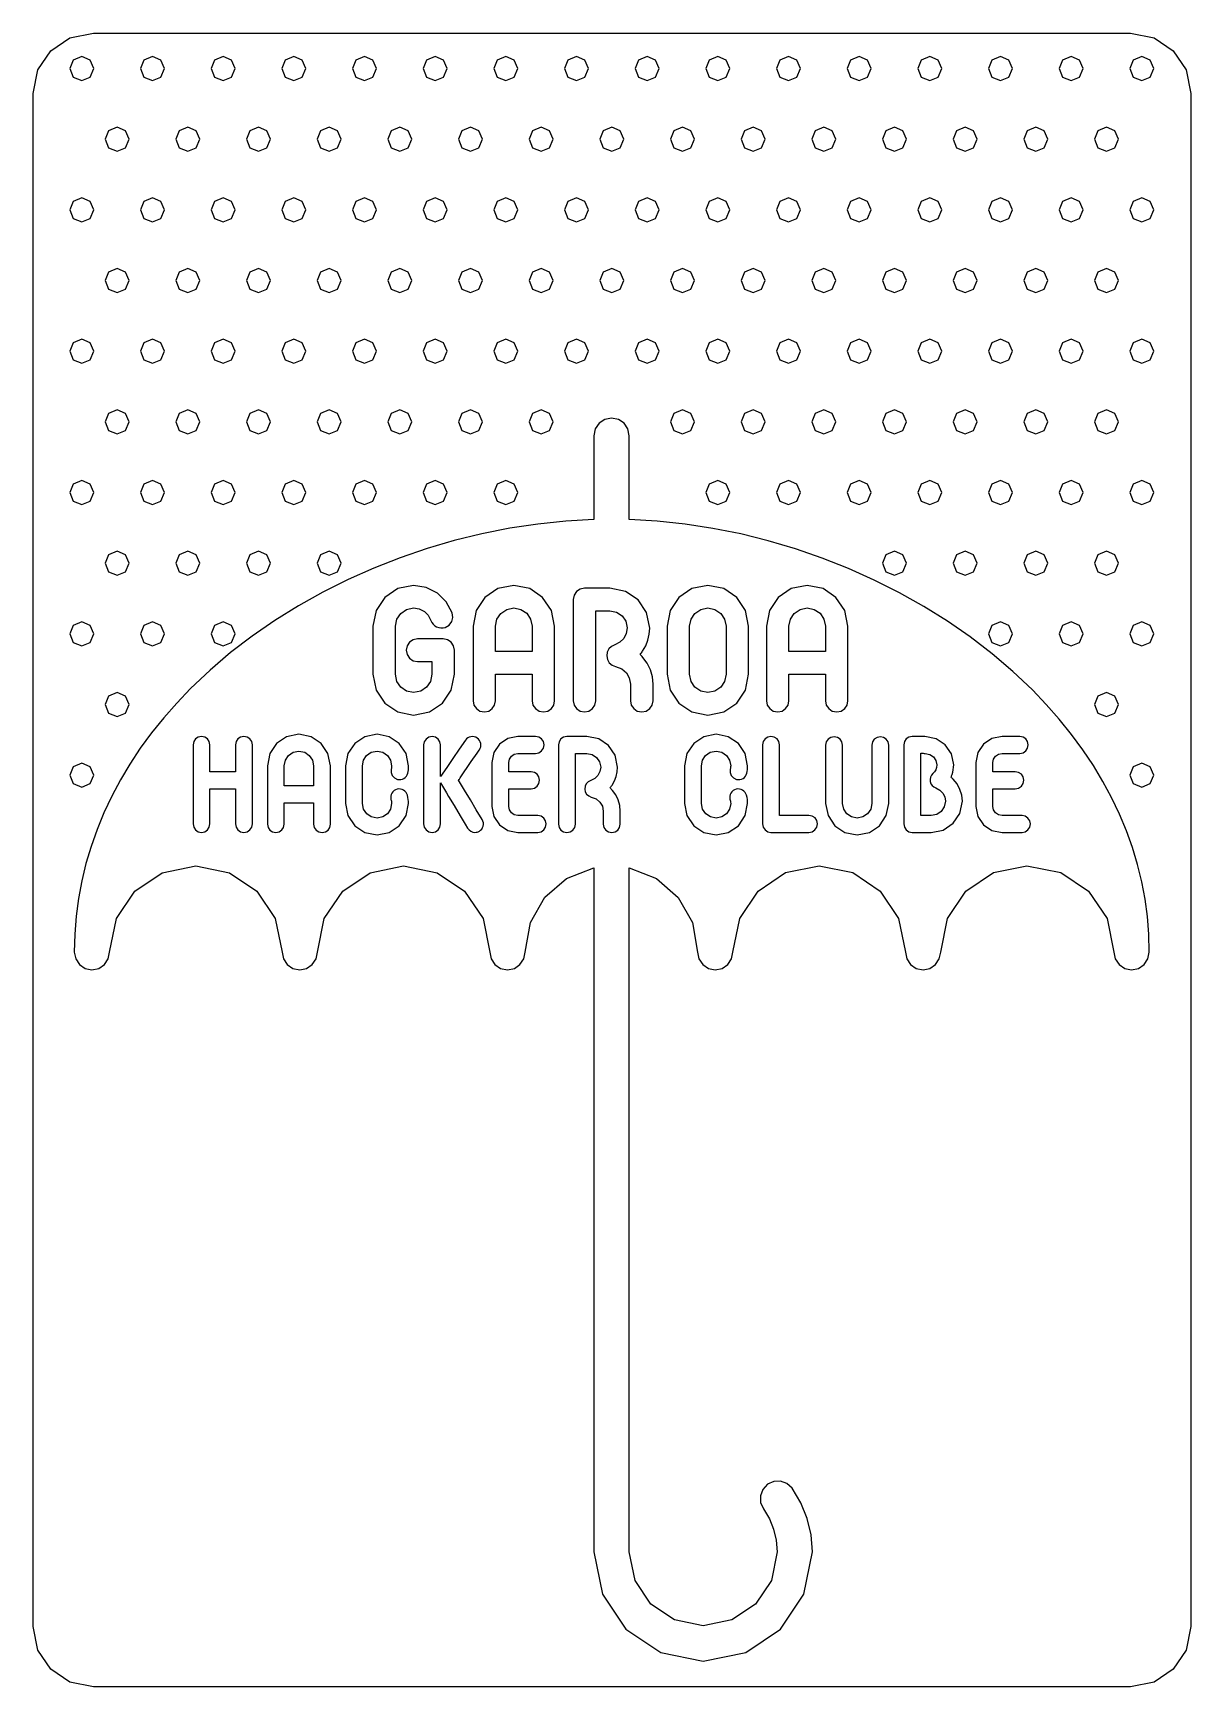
# Model space of a CAD drawing. Extents: x 0.1 to 42, y 0.1 to 59.9.
import ezdxf

# ---------------------------------------------------------------- set-up
doc = ezdxf.new("R2010")
doc.units = 0
for name, color, linetype in [('base', 7, 'CONTINUOUS'), ('bolinhas', 7, 'CONTINUOUS'), ('guardachuva', 7, 'CONTINUOUS'), ('texto', 7, 'CONTINUOUS')]:
    doc.layers.add(name, color=color, linetype=linetype)

msp = doc.modelspace()

# ---------------------------------------------------------------- linework, layer by layer
at = {"layer": 'base', "color": 7}
for p, q in [((1.437823, 59.725874), (2.29087, 59.89725)), ((2.29087, 59.89725), (11.66056, 59.89725)), ((11.66056, 59.89725), (21.03025, 59.89725)), ((21.03025, 59.89725), (30.399939, 59.89725)), ((30.399939, 59.89725), (39.769629, 59.89725)), ((39.769629, 59.89725), (40.622677, 59.725874)), ((0.274769, 58.562821), (0.742684, 59.25796)), ((0.742684, 59.25796), (1.437823, 59.725874)), ((40.622677, 59.725874), (41.317815, 59.25796)), ((41.317815, 59.25796), (41.785729, 58.562821)), ((0.103394, 57.709773), (0.274769, 58.562821)), ((41.785729, 58.562821), (41.957105, 57.709773)), ((0.103394, 43.855758), (0.103394, 57.709773)), ((41.957105, 57.709773), (41.957105, 43.855758)), ((0.103394, 30.001743), (0.103394, 43.855758)), ((41.957105, 43.855758), (41.957105, 30.001743)), ((0.103394, 16.147725), (0.103394, 30.001743)), ((41.957105, 30.001743), (41.957105, 16.147725)), ((0.103394, 2.29371), (0.103394, 16.147725)), ((41.957105, 16.147725), (41.957105, 2.29371)), ((0.274769, 1.440662), (0.103394, 2.29371)), ((41.957105, 2.29371), (41.785729, 1.440662)), ((0.742684, 0.745523), (0.274769, 1.440662)), ((41.785729, 1.440662), (41.317815, 0.745523)), ((1.437823, 0.27761), (0.742684, 0.745523)), ((41.317815, 0.745523), (40.622677, 0.27761)), ((2.29087, 0.106234), (1.437823, 0.27761)), ((11.66056, 0.106234), (2.29087, 0.106234)), ((21.03025, 0.106234), (11.66056, 0.106234)), ((30.399939, 0.106234), (21.03025, 0.106234)), ((39.769629, 0.106234), (30.399939, 0.106234)), ((40.622677, 0.27761), (39.769629, 0.106234))]:
    msp.add_line(p, q, dxfattribs=at)
at = {"layer": 'bolinhas', "color": 7}
for p, q in [((1.557289, 58.920471), (1.430095, 58.613531)), ((1.557289, 58.920471), (1.430095, 58.613531)), ((1.430095, 58.613531), (1.557211, 58.307058)), ((1.430095, 58.613531), (1.557211, 58.307058)), ((1.863995, 59.047431), (1.557289, 58.920471)), ((1.863995, 59.047431), (1.557289, 58.920471)), ((2.170131, 58.920548), (1.863995, 59.047431)), ((2.170131, 58.920548), (1.863995, 59.047431)), ((2.297065, 58.613531), (2.170131, 58.920548)), ((2.297065, 58.613531), (2.170131, 58.920548)), ((2.170209, 58.307136), (2.297065, 58.613531)), ((2.170209, 58.307136), (2.297065, 58.613531)), ((4.111739, 58.920471), (3.984545, 58.613531)), ((4.111739, 58.920471), (3.984545, 58.613531)), ((3.984545, 58.613531), (4.111739, 58.307058)), ((3.984545, 58.613531), (4.111739, 58.307058)), ((4.418445, 59.047431), (4.111739, 58.920471)), ((4.418445, 59.047431), (4.111739, 58.920471)), ((4.724866, 58.920548), (4.418445, 59.047431)), ((4.724866, 58.920548), (4.418445, 59.047431)), ((4.85193, 58.613531), (4.724866, 58.920548)), ((4.85193, 58.613531), (4.724866, 58.920548)), ((4.724944, 58.307136), (4.85193, 58.613531)), ((4.724944, 58.307136), (4.85193, 58.613531)), ((6.665877, 58.920471), (6.538788, 58.613531)), ((6.665877, 58.920471), (6.538788, 58.613531)), ((6.538788, 58.613531), (6.665799, 58.307058)), ((6.538788, 58.613531), (6.665799, 58.307058)), ((6.97248, 59.047431), (6.665877, 58.920471)), ((6.97248, 59.047431), (6.665877, 58.920471)), ((7.278953, 58.920548), (6.97248, 59.047431)), ((7.278953, 58.920548), (6.97248, 59.047431)), ((7.405757, 58.613531), (7.278953, 58.920548)), ((7.405757, 58.613531), (7.278953, 58.920548)), ((7.278953, 58.307136), (7.405757, 58.613531)), ((7.278953, 58.307136), (7.405757, 58.613531)), ((9.220327, 58.920471), (9.093237, 58.613531)), ((9.220327, 58.920471), (9.093237, 58.613531)), ((9.093237, 58.613531), (9.220327, 58.307058)), ((9.093237, 58.613531), (9.220327, 58.307058)), ((9.526929, 59.047431), (9.220327, 58.920471)), ((9.526929, 59.047431), (9.220327, 58.920471)), ((9.833506, 58.920548), (9.526929, 59.047431)), ((9.833506, 58.920548), (9.526929, 59.047431)), ((9.960414, 58.613531), (9.833506, 58.920548)), ((9.960414, 58.613531), (9.833506, 58.920548)), ((9.833506, 58.307136), (9.960414, 58.613531)), ((9.833506, 58.307136), (9.960414, 58.613531)), ((11.774388, 58.920471), (11.647479, 58.613531)), ((11.774388, 58.920471), (11.647479, 58.613531)), ((11.647479, 58.613531), (11.774466, 58.307058)), ((11.647479, 58.613531), (11.774466, 58.307058)), ((12.080964, 59.047431), (11.774388, 58.920471)), ((12.080964, 59.047431), (11.774388, 58.920471)), ((12.387826, 58.920548), (12.080964, 59.047431)), ((12.387826, 58.920548), (12.080964, 59.047431)), ((12.514864, 58.613531), (12.387826, 58.920548)), ((12.514864, 58.613531), (12.387826, 58.920548)), ((12.387826, 58.307136), (12.514864, 58.613531)), ((12.387826, 58.307136), (12.514864, 58.613531)), ((14.328941, 58.920471), (14.201929, 58.613531)), ((14.328941, 58.920471), (14.201929, 58.613531)), ((14.201929, 58.613531), (14.328863, 58.307058)), ((14.201929, 58.613531), (14.328863, 58.307058)), ((14.635621, 59.047431), (14.328941, 58.920471)), ((14.635621, 59.047431), (14.328941, 58.920471)), ((14.94212, 58.920548), (14.635621, 59.047431)), ((14.94212, 58.920548), (14.635621, 59.047431)), ((15.069106, 58.613531), (14.94212, 58.920548)), ((15.069106, 58.613531), (14.94212, 58.920548)), ((14.94212, 58.307136), (15.069106, 58.613531)), ((14.94212, 58.307136), (15.069106, 58.613531)), ((16.883547, 58.920471), (16.756586, 58.613531)), ((16.883547, 58.920471), (16.756586, 58.613531)), ((16.756586, 58.613531), (16.883469, 58.307058)), ((16.756586, 58.613531), (16.883469, 58.307058)), ((17.189864, 59.047431), (16.883547, 58.920471)), ((17.189864, 59.047431), (16.883547, 58.920471)), ((17.496466, 58.920548), (17.189864, 59.047431)), ((17.496466, 58.920548), (17.189864, 59.047431)), ((17.623556, 58.613531), (17.496466, 58.920548)), ((17.623556, 58.613531), (17.496466, 58.920548)), ((17.496544, 58.307136), (17.623556, 58.613531)), ((17.496544, 58.307136), (17.623556, 58.613531)), ((19.437711, 58.920471), (19.310828, 58.613531)), ((19.437711, 58.920471), (19.310828, 58.613531)), ((19.310828, 58.613531), (19.437711, 58.307058)), ((19.310828, 58.613531), (19.437711, 58.307058)), ((19.744106, 59.047431), (19.437711, 58.920471)), ((19.744106, 59.047431), (19.437711, 58.920471)), ((20.050423, 58.920548), (19.744106, 59.047431)), ((20.050423, 58.920548), (19.744106, 59.047431)), ((20.177383, 58.613531), (20.050423, 58.920548)), ((20.177383, 58.613531), (20.050423, 58.920548)), ((20.050423, 58.307136), (20.177383, 58.613531)), ((20.050423, 58.307136), (20.177383, 58.613531)), ((21.992369, 58.920471), (21.865071, 58.613531)), ((21.992369, 58.920471), (21.865071, 58.613531)), ((21.865071, 58.613531), (21.992213, 58.307058)), ((21.865071, 58.613531), (21.992213, 58.307058)), ((22.299178, 59.047431), (21.992369, 58.920471)), ((22.299178, 59.047431), (21.992369, 58.920471)), ((22.605677, 58.920548), (22.299178, 59.047431)), ((22.605677, 58.920548), (22.299178, 59.047431)), ((22.732663, 58.613531), (22.605677, 58.920548)), ((22.732663, 58.613531), (22.605677, 58.920548)), ((22.605677, 58.307136), (22.732663, 58.613531)), ((22.605677, 58.307136), (22.732663, 58.613531)), ((24.546611, 58.920471), (24.419728, 58.613531)), ((24.546611, 58.920471), (24.419728, 58.613531)), ((24.419728, 58.613531), (24.546611, 58.307058)), ((24.419728, 58.613531), (24.546611, 58.307058)), ((24.853628, 59.047431), (24.546611, 58.920471)), ((24.853628, 59.047431), (24.546611, 58.920471)), ((25.160127, 58.920548), (24.853628, 59.047431)), ((25.160127, 58.920548), (24.853628, 59.047431)), ((25.287113, 58.613531), (25.160127, 58.920548)), ((25.287113, 58.613531), (25.160127, 58.920548)), ((25.160127, 58.307136), (25.287113, 58.613531)), ((25.160127, 58.307136), (25.287113, 58.613531)), ((27.100542, 58.920471), (26.973348, 58.613531)), ((27.100542, 58.920471), (26.973348, 58.613531)), ((26.973348, 58.613531), (27.100542, 58.307058)), ((26.973348, 58.613531), (27.100542, 58.307058)), ((27.407248, 59.047431), (27.100542, 58.920471)), ((27.407248, 59.047431), (27.100542, 58.920471)), ((27.71385, 58.920548), (27.407248, 59.047431)), ((27.71385, 58.920548), (27.407248, 59.047431)), ((27.84094, 58.613531), (27.71385, 58.920548)), ((27.84094, 58.613531), (27.71385, 58.920548)), ((27.71385, 58.307136), (27.84094, 58.613531)), ((27.71385, 58.307136), (27.84094, 58.613531)), ((29.654912, 58.920471), (29.527799, 58.613531)), ((29.654912, 58.920471), (29.527799, 58.613531)), ((29.527799, 58.613531), (29.65507, 58.307058)), ((29.527799, 58.613531), (29.65507, 58.307058)), ((29.961698, 59.047431), (29.654912, 58.920471)), ((29.961698, 59.047431), (29.654912, 58.920471)), ((30.268584, 58.920548), (29.961698, 59.047431)), ((30.268584, 58.920548), (29.961698, 59.047431)), ((30.268508, 58.307136), (30.395804, 58.613531)), ((30.268508, 58.307136), (30.395804, 58.613531)), ((30.395804, 58.613531), (30.268584, 58.920548)), ((30.395804, 58.613531), (30.268584, 58.920548)), ((32.209545, 58.920471), (32.082454, 58.613531)), ((32.209545, 58.920471), (32.082454, 58.613531)), ((32.082454, 58.613531), (32.209466, 58.307058)), ((32.082454, 58.613531), (32.209466, 58.307058)), ((32.516148, 59.047431), (32.209545, 58.920471)), ((32.516148, 59.047431), (32.209545, 58.920471)), ((32.823062, 58.920548), (32.516148, 59.047431)), ((32.823062, 58.920548), (32.516148, 59.047431)), ((32.822983, 58.307136), (32.950463, 58.613531)), ((32.822983, 58.307136), (32.950463, 58.613531)), ((32.950463, 58.613531), (32.823062, 58.920548)), ((32.950463, 58.613531), (32.823062, 58.920548)), ((34.76389, 58.920471), (34.636904, 58.613531)), ((34.76389, 58.920471), (34.636904, 58.613531)), ((34.636904, 58.613531), (34.76389, 58.307058)), ((34.636904, 58.613531), (34.76389, 58.307058)), ((35.070389, 59.047431), (34.76389, 58.920471)), ((35.070389, 59.047431), (34.76389, 58.920471)), ((35.376993, 58.920548), (35.070389, 59.047431)), ((35.376993, 58.920548), (35.070389, 59.047431)), ((35.504083, 58.613531), (35.376993, 58.920548)), ((35.504083, 58.613531), (35.376993, 58.920548)), ((35.376993, 58.307136), (35.504083, 58.613531)), ((35.376993, 58.307136), (35.504083, 58.613531)), ((37.318315, 58.920471), (37.191148, 58.613531)), ((37.318315, 58.920471), (37.191148, 58.613531)), ((37.191148, 58.613531), (37.318238, 58.307058)), ((37.191148, 58.613531), (37.318238, 58.307058)), ((37.624839, 59.047431), (37.318315, 58.920471)), ((37.624839, 59.047431), (37.318315, 58.920471)), ((37.932063, 58.920548), (37.624839, 59.047431)), ((37.932063, 58.920548), (37.624839, 59.047431)), ((38.059153, 58.613531), (37.932063, 58.920548)), ((38.059153, 58.613531), (37.932063, 58.920548)), ((37.932063, 58.307136), (38.059153, 58.613531)), ((37.932063, 58.307136), (38.059153, 58.613531)), ((39.872739, 58.920471), (39.745598, 58.613531)), ((39.872739, 58.920471), (39.745598, 58.613531)), ((39.745598, 58.613531), (39.872739, 58.307058)), ((39.745598, 58.613531), (39.872739, 58.307058)), ((40.179083, 59.047431), (39.872739, 58.920471)), ((40.179083, 59.047431), (39.872739, 58.920471)), ((40.485838, 58.920548), (40.179083, 59.047431)), ((40.485838, 58.920548), (40.179083, 59.047431)), ((40.612774, 58.613531), (40.485838, 58.920548)), ((40.612774, 58.613531), (40.485838, 58.920548)), ((40.485838, 58.307136), (40.612774, 58.613531)), ((40.485838, 58.307136), (40.612774, 58.613531)), ((1.557211, 58.307058), (1.863995, 58.180254)), ((1.557211, 58.307058), (1.863995, 58.180254)), ((1.863995, 58.180254), (2.170209, 58.307136)), ((1.863995, 58.180254), (2.170209, 58.307136)), ((4.111739, 58.307058), (4.418445, 58.180254)), ((4.111739, 58.307058), (4.418445, 58.180254)), ((4.418445, 58.180254), (4.724944, 58.307136)), ((4.418445, 58.180254), (4.724944, 58.307136)), ((6.665799, 58.307058), (6.97248, 58.180254)), ((6.665799, 58.307058), (6.97248, 58.180254)), ((6.97248, 58.180254), (7.278953, 58.307136)), ((6.97248, 58.180254), (7.278953, 58.307136)), ((9.220327, 58.307058), (9.526929, 58.180254)), ((9.220327, 58.307058), (9.526929, 58.180254)), ((9.526929, 58.180254), (9.833506, 58.307136)), ((9.526929, 58.180254), (9.833506, 58.307136)), ((11.774466, 58.307058), (12.080964, 58.180254)), ((11.774466, 58.307058), (12.080964, 58.180254)), ((12.080964, 58.180254), (12.387826, 58.307136)), ((12.080964, 58.180254), (12.387826, 58.307136)), ((14.328863, 58.307058), (14.635621, 58.180254)), ((14.328863, 58.307058), (14.635621, 58.180254)), ((14.635621, 58.180254), (14.94212, 58.307136)), ((14.635621, 58.180254), (14.94212, 58.307136)), ((16.883469, 58.307058), (17.189864, 58.180254)), ((16.883469, 58.307058), (17.189864, 58.180254)), ((17.189864, 58.180254), (17.496544, 58.307136)), ((17.189864, 58.180254), (17.496544, 58.307136)), ((19.437711, 58.307058), (19.744106, 58.180254)), ((19.437711, 58.307058), (19.744106, 58.180254)), ((19.744106, 58.180254), (20.050423, 58.307136)), ((19.744106, 58.180254), (20.050423, 58.307136)), ((21.992213, 58.307058), (22.299178, 58.180254)), ((21.992213, 58.307058), (22.299178, 58.180254)), ((22.299178, 58.180254), (22.605677, 58.307136)), ((22.299178, 58.180254), (22.605677, 58.307136)), ((24.546611, 58.307058), (24.853628, 58.180254)), ((24.546611, 58.307058), (24.853628, 58.180254)), ((24.853628, 58.180254), (25.160127, 58.307136)), ((24.853628, 58.180254), (25.160127, 58.307136)), ((27.100542, 58.307058), (27.407248, 58.180254)), ((27.100542, 58.307058), (27.407248, 58.180254)), ((27.407248, 58.180254), (27.71385, 58.307136)), ((27.407248, 58.180254), (27.71385, 58.307136)), ((29.65507, 58.307058), (29.961698, 58.180254)), ((29.65507, 58.307058), (29.961698, 58.180254)), ((29.961698, 58.180254), (30.268508, 58.307136)), ((29.961698, 58.180254), (30.268508, 58.307136)), ((32.209466, 58.307058), (32.516148, 58.180254)), ((32.209466, 58.307058), (32.516148, 58.180254)), ((32.516148, 58.180254), (32.822983, 58.307136)), ((32.516148, 58.180254), (32.822983, 58.307136)), ((34.76389, 58.307058), (35.070389, 58.180254)), ((34.76389, 58.307058), (35.070389, 58.180254)), ((35.070389, 58.180254), (35.376993, 58.307136)), ((35.070389, 58.180254), (35.376993, 58.307136)), ((37.318238, 58.307058), (37.624839, 58.180254)), ((37.318238, 58.307058), (37.624839, 58.180254)), ((37.624839, 58.180254), (37.932063, 58.307136)), ((37.624839, 58.180254), (37.932063, 58.307136)), ((39.872739, 58.307058), (40.179083, 58.180254)), ((39.872739, 58.307058), (40.179083, 58.180254)), ((40.179083, 58.180254), (40.485838, 58.307136)), ((40.179083, 58.180254), (40.485838, 58.307136)), ((2.834514, 56.365658), (2.70732, 56.059081)), ((2.834514, 56.365658), (2.70732, 56.059081)), ((3.14122, 56.492566), (2.834514, 56.365658)), ((3.14122, 56.492566), (2.834514, 56.365658)), ((3.447356, 56.365658), (3.14122, 56.492566)), ((3.447356, 56.365658), (3.14122, 56.492566)), ((3.57429, 56.059081), (3.447356, 56.365658)), ((3.57429, 56.059081), (3.447356, 56.365658)), ((5.3886, 56.365658), (5.261563, 56.059081)), ((5.3886, 56.365658), (5.261563, 56.059081)), ((5.695462, 56.492566), (5.3886, 56.365658)), ((5.695462, 56.492566), (5.3886, 56.365658)), ((6.002168, 56.365658), (5.695462, 56.492566)), ((6.002168, 56.365658), (5.695462, 56.492566)), ((6.129362, 56.059081), (6.002168, 56.365658)), ((6.129362, 56.059081), (6.002168, 56.365658)), ((7.943102, 56.365658), (7.816012, 56.059081)), ((7.943102, 56.365658), (7.816012, 56.059081)), ((8.249704, 56.492566), (7.943102, 56.365658)), ((8.249704, 56.492566), (7.943102, 56.365658)), ((8.556281, 56.365658), (8.249704, 56.492566)), ((8.556281, 56.365658), (8.249704, 56.492566)), ((8.683189, 56.059081), (8.556281, 56.365658)), ((8.683189, 56.059081), (8.556281, 56.365658)), ((10.497293, 56.365658), (10.370462, 56.059081)), ((10.497293, 56.365658), (10.370462, 56.059081)), ((10.803947, 56.492566), (10.497293, 56.365658)), ((10.803947, 56.492566), (10.497293, 56.365658)), ((11.110627, 56.365658), (10.803947, 56.492566)), ((11.110627, 56.365658), (10.803947, 56.492566)), ((11.237639, 56.059081), (11.110627, 56.365658)), ((11.237639, 56.059081), (11.110627, 56.365658)), ((13.051716, 56.365658), (12.924704, 56.059081)), ((13.051716, 56.365658), (12.924704, 56.059081)), ((13.358397, 56.492566), (13.051716, 56.365658)), ((13.358397, 56.492566), (13.051716, 56.365658)), ((13.665077, 56.365658), (13.358397, 56.492566)), ((13.665077, 56.365658), (13.358397, 56.492566)), ((13.792089, 56.059081), (13.665077, 56.365658)), ((13.792089, 56.059081), (13.665077, 56.365658)), ((15.606244, 56.365658), (15.479154, 56.059081)), ((15.606244, 56.365658), (15.479154, 56.059081)), ((15.912846, 56.492566), (15.606244, 56.365658)), ((15.912846, 56.492566), (15.606244, 56.365658)), ((16.219345, 56.365658), (15.912846, 56.492566)), ((16.219345, 56.365658), (15.912846, 56.492566)), ((16.346331, 56.059081), (16.219345, 56.365658)), ((16.346331, 56.059081), (16.219345, 56.365658)), ((18.160486, 56.365658), (18.033604, 56.059081)), ((18.160486, 56.365658), (18.033604, 56.059081)), ((18.466881, 56.492566), (18.160486, 56.365658)), ((18.466881, 56.492566), (18.160486, 56.365658)), ((18.773587, 56.365658), (18.466881, 56.492566)), ((18.773587, 56.365658), (18.466881, 56.492566)), ((18.900781, 56.059081), (18.773587, 56.365658)), ((18.900781, 56.059081), (18.773587, 56.365658)), ((20.714728, 56.365658), (20.587638, 56.059081)), ((20.714728, 56.365658), (20.587638, 56.059081)), ((21.021331, 56.492566), (20.714728, 56.365658)), ((21.021331, 56.492566), (20.714728, 56.365658)), ((21.327726, 56.365658), (21.021331, 56.492566)), ((21.327726, 56.365658), (21.021331, 56.492566)), ((21.454609, 56.059081), (21.327726, 56.365658)), ((21.454609, 56.059081), (21.327726, 56.365658)), ((23.26949, 56.365658), (23.142089, 56.059081)), ((23.26949, 56.365658), (23.142089, 56.059081)), ((23.576403, 56.492566), (23.26949, 56.365658)), ((23.576403, 56.492566), (23.26949, 56.365658)), ((23.883006, 56.365658), (23.576403, 56.492566)), ((23.883006, 56.365658), (23.576403, 56.492566)), ((24.010095, 56.059081), (23.883006, 56.365658)), ((24.010095, 56.059081), (23.883006, 56.365658)), ((25.823732, 56.365658), (25.696953, 56.059081)), ((25.823732, 56.365658), (25.696953, 56.059081)), ((26.130645, 56.492566), (25.823732, 56.365658)), ((26.130645, 56.492566), (25.823732, 56.365658)), ((26.437169, 56.365658), (26.130645, 56.492566)), ((26.437169, 56.365658), (26.130645, 56.492566)), ((26.564338, 56.059081), (26.437169, 56.365658)), ((26.564338, 56.059081), (26.437169, 56.365658)), ((28.377975, 56.365658), (28.250989, 56.059081)), ((28.377975, 56.365658), (28.250989, 56.059081)), ((28.684474, 56.492566), (28.377975, 56.365658)), ((28.684474, 56.492566), (28.377975, 56.365658)), ((28.991074, 56.365658), (28.684474, 56.492566)), ((28.991074, 56.365658), (28.684474, 56.492566)), ((29.118164, 56.059081), (28.991074, 56.365658)), ((29.118164, 56.059081), (28.991074, 56.365658)), ((30.932241, 56.365658), (30.80523, 56.059081)), ((30.932241, 56.365658), (30.80523, 56.059081)), ((31.238923, 56.492566), (30.932241, 56.365658)), ((31.238923, 56.492566), (30.932241, 56.365658)), ((31.545913, 56.365658), (31.238923, 56.492566)), ((31.545913, 56.365658), (31.238923, 56.492566)), ((31.673238, 56.059081), (31.545913, 56.365658)), ((31.673238, 56.059081), (31.545913, 56.365658)), ((33.486586, 56.365658), (33.359679, 56.059081)), ((33.486586, 56.365658), (33.359679, 56.059081)), ((33.793164, 56.492566), (33.486586, 56.365658)), ((33.793164, 56.492566), (33.486586, 56.365658)), ((34.100053, 56.365658), (33.793164, 56.492566)), ((34.100053, 56.365658), (33.793164, 56.492566)), ((34.227273, 56.059081), (34.100053, 56.365658)), ((34.227273, 56.059081), (34.100053, 56.365658)), ((36.040985, 56.365658), (35.913714, 56.059081)), ((36.040985, 56.365658), (35.913714, 56.059081)), ((36.347614, 56.492566), (36.040985, 56.365658)), ((36.347614, 56.492566), (36.040985, 56.365658)), ((36.654217, 56.365658), (36.347614, 56.492566)), ((36.654217, 56.365658), (36.347614, 56.492566)), ((36.781308, 56.059081), (36.654217, 56.365658)), ((36.781308, 56.059081), (36.654217, 56.365658)), ((38.595539, 56.365658), (38.468373, 56.059081)), ((38.595539, 56.365658), (38.468373, 56.059081)), ((38.902064, 56.492566), (38.595539, 56.365658)), ((38.902064, 56.492566), (38.595539, 56.365658)), ((39.209288, 56.365658), (38.902064, 56.492566)), ((39.209288, 56.365658), (38.902064, 56.492566)), ((39.336378, 56.059081), (39.209288, 56.365658)), ((39.336378, 56.059081), (39.209288, 56.365658)), ((2.70732, 56.059081), (2.834514, 55.752583)), ((2.70732, 56.059081), (2.834514, 55.752583)), ((2.834514, 55.752583), (3.14122, 55.625596)), ((2.834514, 55.752583), (3.14122, 55.625596)), ((3.14122, 55.625596), (3.447433, 55.752583)), ((3.14122, 55.625596), (3.447433, 55.752583)), ((3.447433, 55.752583), (3.57429, 56.059081)), ((3.447433, 55.752583), (3.57429, 56.059081)), ((5.261563, 56.059081), (5.3886, 55.752583)), ((5.261563, 56.059081), (5.3886, 55.752583)), ((5.3886, 55.752583), (5.695462, 55.625596)), ((5.3886, 55.752583), (5.695462, 55.625596)), ((5.695462, 55.625596), (6.002246, 55.752583)), ((5.695462, 55.625596), (6.002246, 55.752583)), ((6.002246, 55.752583), (6.129362, 56.059081)), ((6.002246, 55.752583), (6.129362, 56.059081)), ((7.816012, 56.059081), (7.943024, 55.752583)), ((7.816012, 56.059081), (7.943024, 55.752583)), ((7.943024, 55.752583), (8.249704, 55.625596)), ((7.943024, 55.752583), (8.249704, 55.625596)), ((8.249704, 55.625596), (8.556281, 55.752583)), ((8.249704, 55.625596), (8.556281, 55.752583)), ((8.556281, 55.752583), (8.683189, 56.059081)), ((8.556281, 55.752583), (8.683189, 56.059081)), ((10.370462, 56.059081), (10.497293, 55.752583)), ((10.370462, 56.059081), (10.497293, 55.752583)), ((10.497293, 55.752583), (10.803947, 55.625596)), ((10.497293, 55.752583), (10.803947, 55.625596)), ((10.803947, 55.625596), (11.110627, 55.752583)), ((10.803947, 55.625596), (11.110627, 55.752583)), ((11.110627, 55.752583), (11.237639, 56.059081)), ((11.110627, 55.752583), (11.237639, 56.059081)), ((12.924704, 56.059081), (13.051639, 55.752583)), ((12.924704, 56.059081), (13.051639, 55.752583)), ((13.051639, 55.752583), (13.358397, 55.625596)), ((13.051639, 55.752583), (13.358397, 55.625596)), ((13.358397, 55.625596), (13.665077, 55.752583)), ((13.358397, 55.625596), (13.665077, 55.752583)), ((13.665077, 55.752583), (13.792089, 56.059081)), ((13.665077, 55.752583), (13.792089, 56.059081)), ((15.479154, 56.059081), (15.606166, 55.752583)), ((15.479154, 56.059081), (15.606166, 55.752583)), ((15.606166, 55.752583), (15.912846, 55.625596)), ((15.606166, 55.752583), (15.912846, 55.625596)), ((15.912846, 55.625596), (16.219423, 55.752583)), ((15.912846, 55.625596), (16.219423, 55.752583)), ((16.219423, 55.752583), (16.346331, 56.059081)), ((16.219423, 55.752583), (16.346331, 56.059081)), ((18.033604, 56.059081), (18.160486, 55.752583)), ((18.033604, 56.059081), (18.160486, 55.752583)), ((18.160486, 55.752583), (18.466881, 55.625596)), ((18.160486, 55.752583), (18.466881, 55.625596)), ((18.466881, 55.625596), (18.773665, 55.752583)), ((18.466881, 55.625596), (18.773665, 55.752583)), ((18.773665, 55.752583), (18.900781, 56.059081)), ((18.773665, 55.752583), (18.900781, 56.059081)), ((20.587638, 56.059081), (20.714728, 55.752583)), ((20.587638, 56.059081), (20.714728, 55.752583)), ((20.714728, 55.752583), (21.021331, 55.625596)), ((20.714728, 55.752583), (21.021331, 55.625596)), ((21.021331, 55.625596), (21.327726, 55.752583)), ((21.021331, 55.625596), (21.327726, 55.752583)), ((21.327726, 55.752583), (21.454609, 56.059081)), ((21.327726, 55.752583), (21.454609, 56.059081)), ((23.142089, 56.059081), (23.269334, 55.752583)), ((23.142089, 56.059081), (23.269334, 55.752583)), ((23.269334, 55.752583), (23.576403, 55.625596)), ((23.269334, 55.752583), (23.576403, 55.625596)), ((23.576403, 55.625596), (23.883006, 55.752583)), ((23.576403, 55.625596), (23.883006, 55.752583)), ((23.883006, 55.752583), (24.010095, 56.059081)), ((23.883006, 55.752583), (24.010095, 56.059081)), ((25.696953, 56.059081), (25.823732, 55.752583)), ((25.696953, 56.059081), (25.823732, 55.752583)), ((25.823732, 55.752583), (26.130645, 55.625596)), ((25.823732, 55.752583), (26.130645, 55.625596)), ((26.130645, 55.625596), (26.437169, 55.752583)), ((26.130645, 55.625596), (26.437169, 55.752583)), ((26.437169, 55.752583), (26.564338, 56.059081)), ((26.437169, 55.752583), (26.564338, 56.059081)), ((28.250989, 56.059081), (28.377975, 55.752583)), ((28.250989, 56.059081), (28.377975, 55.752583)), ((28.377975, 55.752583), (28.684474, 55.625596)), ((28.377975, 55.752583), (28.684474, 55.625596)), ((28.684474, 55.625596), (28.991074, 55.752583)), ((28.684474, 55.625596), (28.991074, 55.752583)), ((28.991074, 55.752583), (29.118164, 56.059081)), ((28.991074, 55.752583), (29.118164, 56.059081)), ((30.80523, 56.059081), (30.932241, 55.752583)), ((30.80523, 56.059081), (30.932241, 55.752583)), ((30.932241, 55.752583), (31.238923, 55.625596)), ((30.932241, 55.752583), (31.238923, 55.625596)), ((31.238923, 55.625596), (31.545837, 55.752583)), ((31.238923, 55.625596), (31.545837, 55.752583)), ((31.545837, 55.752583), (31.673238, 56.059081)), ((31.545837, 55.752583), (31.673238, 56.059081)), ((33.359679, 56.059081), (33.486665, 55.752583)), ((33.359679, 56.059081), (33.486665, 55.752583)), ((33.486665, 55.752583), (33.793164, 55.625596)), ((33.486665, 55.752583), (33.793164, 55.625596)), ((33.793164, 55.625596), (34.099974, 55.752583)), ((33.793164, 55.625596), (34.099974, 55.752583)), ((34.099974, 55.752583), (34.227273, 56.059081)), ((34.099974, 55.752583), (34.227273, 56.059081)), ((35.913714, 56.059081), (36.041064, 55.752583)), ((35.913714, 56.059081), (36.041064, 55.752583)), ((36.041064, 55.752583), (36.347614, 55.625596)), ((36.041064, 55.752583), (36.347614, 55.625596)), ((36.347614, 55.625596), (36.654217, 55.752583)), ((36.347614, 55.625596), (36.654217, 55.752583)), ((36.654217, 55.752583), (36.781308, 56.059081)), ((36.654217, 55.752583), (36.781308, 56.059081)), ((38.468373, 56.059081), (38.595539, 55.752583)), ((38.468373, 56.059081), (38.595539, 55.752583)), ((38.595539, 55.752583), (38.902064, 55.625596)), ((38.595539, 55.752583), (38.902064, 55.625596)), ((38.902064, 55.625596), (39.209288, 55.752583)), ((38.902064, 55.625596), (39.209288, 55.752583)), ((39.209288, 55.752583), (39.336378, 56.059081)), ((39.209288, 55.752583), (39.336378, 56.059081)), ((1.863995, 53.938532), (1.557289, 53.811519)), ((1.863995, 53.938532), (1.557289, 53.811519)), ((2.170131, 53.811519), (1.863995, 53.938532)), ((2.170131, 53.811519), (1.863995, 53.938532)), ((4.418445, 53.938532), (4.111739, 53.811519)), ((4.418445, 53.938532), (4.111739, 53.811519)), ((4.724866, 53.811519), (4.418445, 53.938532)), ((4.724866, 53.811519), (4.418445, 53.938532)), ((6.97248, 53.938532), (6.665877, 53.811519)), ((6.97248, 53.938532), (6.665877, 53.811519)), ((7.278953, 53.811519), (6.97248, 53.938532)), ((7.278953, 53.811519), (6.97248, 53.938532)), ((9.526929, 53.938532), (9.220327, 53.811519)), ((9.526929, 53.938532), (9.220327, 53.811519)), ((9.833506, 53.811519), (9.526929, 53.938532)), ((9.833506, 53.811519), (9.526929, 53.938532)), ((12.080964, 53.938532), (11.774388, 53.811519)), ((12.080964, 53.938532), (11.774388, 53.811519)), ((12.387826, 53.811519), (12.080964, 53.938532)), ((12.387826, 53.811519), (12.080964, 53.938532)), ((14.635621, 53.938532), (14.328941, 53.811519)), ((14.635621, 53.938532), (14.328941, 53.811519)), ((14.94212, 53.811519), (14.635621, 53.938532)), ((14.94212, 53.811519), (14.635621, 53.938532)), ((17.189864, 53.938532), (16.883547, 53.811519)), ((17.189864, 53.938532), (16.883547, 53.811519)), ((17.496466, 53.811519), (17.189864, 53.938532)), ((17.496466, 53.811519), (17.189864, 53.938532)), ((19.744106, 53.938532), (19.437711, 53.811519)), ((19.744106, 53.938532), (19.437711, 53.811519)), ((20.050423, 53.811519), (19.744106, 53.938532)), ((20.050423, 53.811519), (19.744106, 53.938532)), ((22.299178, 53.938532), (21.992369, 53.811519)), ((22.299178, 53.938532), (21.992369, 53.811519)), ((22.605677, 53.811519), (22.299178, 53.938532)), ((22.605677, 53.811519), (22.299178, 53.938532)), ((24.853628, 53.938532), (24.546611, 53.811519)), ((24.853628, 53.938532), (24.546611, 53.811519)), ((25.160127, 53.811519), (24.853628, 53.938532)), ((25.160127, 53.811519), (24.853628, 53.938532)), ((27.407248, 53.938532), (27.100542, 53.811519)), ((27.407248, 53.938532), (27.100542, 53.811519)), ((27.71385, 53.811519), (27.407248, 53.938532)), ((27.71385, 53.811519), (27.407248, 53.938532)), ((29.961698, 53.938532), (29.654912, 53.811519)), ((29.961698, 53.938532), (29.654912, 53.811519)), ((30.268584, 53.811519), (29.961698, 53.938532)), ((30.268584, 53.811519), (29.961698, 53.938532)), ((32.516148, 53.938532), (32.209545, 53.811519)), ((32.516148, 53.938532), (32.209545, 53.811519)), ((32.823062, 53.811519), (32.516148, 53.938532)), ((32.823062, 53.811519), (32.516148, 53.938532)), ((35.070389, 53.938532), (34.76389, 53.811519)), ((35.070389, 53.938532), (34.76389, 53.811519)), ((35.376993, 53.811519), (35.070389, 53.938532)), ((35.376993, 53.811519), (35.070389, 53.938532)), ((37.624839, 53.938532), (37.318315, 53.811519)), ((37.624839, 53.938532), (37.318315, 53.811519)), ((37.932063, 53.811519), (37.624839, 53.938532)), ((37.932063, 53.811519), (37.624839, 53.938532)), ((40.179083, 53.938532), (39.872739, 53.811519)), ((40.179083, 53.938532), (39.872739, 53.811519)), ((40.485838, 53.811519), (40.179083, 53.938532)), ((40.485838, 53.811519), (40.179083, 53.938532)), ((1.557289, 53.811519), (1.430095, 53.504839)), ((1.557289, 53.811519), (1.430095, 53.504839)), ((1.430095, 53.504839), (1.557211, 53.198366)), ((1.430095, 53.504839), (1.557211, 53.198366)), ((2.297065, 53.504839), (2.170131, 53.811519)), ((2.297065, 53.504839), (2.170131, 53.811519)), ((2.170209, 53.198366), (2.297065, 53.504839)), ((2.170209, 53.198366), (2.297065, 53.504839)), ((4.111739, 53.811519), (3.984545, 53.504839)), ((4.111739, 53.811519), (3.984545, 53.504839)), ((3.984545, 53.504839), (4.111739, 53.198366)), ((3.984545, 53.504839), (4.111739, 53.198366)), ((4.85193, 53.504839), (4.724866, 53.811519)), ((4.85193, 53.504839), (4.724866, 53.811519)), ((4.724944, 53.198366), (4.85193, 53.504839)), ((4.724944, 53.198366), (4.85193, 53.504839)), ((6.665877, 53.811519), (6.538788, 53.504839)), ((6.665877, 53.811519), (6.538788, 53.504839)), ((6.538788, 53.504839), (6.665799, 53.198366)), ((6.538788, 53.504839), (6.665799, 53.198366)), ((7.405757, 53.504839), (7.278953, 53.811519)), ((7.405757, 53.504839), (7.278953, 53.811519)), ((7.278953, 53.198366), (7.405757, 53.504839)), ((7.278953, 53.198366), (7.405757, 53.504839)), ((9.220327, 53.811519), (9.093237, 53.504839)), ((9.220327, 53.811519), (9.093237, 53.504839)), ((9.093237, 53.504839), (9.220327, 53.198366)), ((9.093237, 53.504839), (9.220327, 53.198366)), ((9.960414, 53.504839), (9.833506, 53.811519)), ((9.960414, 53.504839), (9.833506, 53.811519)), ((9.833506, 53.198366), (9.960414, 53.504839)), ((9.833506, 53.198366), (9.960414, 53.504839)), ((11.774388, 53.811519), (11.647479, 53.504839)), ((11.774388, 53.811519), (11.647479, 53.504839)), ((11.647479, 53.504839), (11.774466, 53.198366)), ((11.647479, 53.504839), (11.774466, 53.198366)), ((12.514864, 53.504839), (12.387826, 53.811519)), ((12.514864, 53.504839), (12.387826, 53.811519)), ((12.387826, 53.198366), (12.514864, 53.504839)), ((12.387826, 53.198366), (12.514864, 53.504839)), ((14.328941, 53.811519), (14.201929, 53.504839)), ((14.328941, 53.811519), (14.201929, 53.504839)), ((14.201929, 53.504839), (14.328941, 53.198366)), ((14.201929, 53.504839), (14.328941, 53.198366)), ((15.069106, 53.504839), (14.94212, 53.811519)), ((15.069106, 53.504839), (14.94212, 53.811519)), ((14.94212, 53.198366), (15.069106, 53.504839)), ((14.94212, 53.198366), (15.069106, 53.504839)), ((16.883547, 53.811519), (16.756586, 53.504839)), ((16.883547, 53.811519), (16.756586, 53.504839)), ((16.756586, 53.504839), (16.883469, 53.198366)), ((16.756586, 53.504839), (16.883469, 53.198366)), ((17.623556, 53.504839), (17.496466, 53.811519)), ((17.623556, 53.504839), (17.496466, 53.811519)), ((17.496544, 53.198366), (17.623556, 53.504839)), ((17.496544, 53.198366), (17.623556, 53.504839)), ((19.437711, 53.811519), (19.310828, 53.504839)), ((19.437711, 53.811519), (19.310828, 53.504839)), ((19.310828, 53.504839), (19.437711, 53.198366)), ((19.310828, 53.504839), (19.437711, 53.198366)), ((20.177383, 53.504839), (20.050423, 53.811519)), ((20.177383, 53.504839), (20.050423, 53.811519)), ((20.050423, 53.198366), (20.177383, 53.504839)), ((20.050423, 53.198366), (20.177383, 53.504839)), ((21.992369, 53.811519), (21.865071, 53.504839)), ((21.992369, 53.811519), (21.865071, 53.504839)), ((21.865071, 53.504839), (21.99229, 53.198366)), ((21.865071, 53.504839), (21.99229, 53.198366)), ((22.732663, 53.504839), (22.605677, 53.811519)), ((22.732663, 53.504839), (22.605677, 53.811519)), ((22.605677, 53.198366), (22.732663, 53.504839)), ((22.605677, 53.198366), (22.732663, 53.504839)), ((24.546611, 53.811519), (24.419728, 53.504839)), ((24.546611, 53.811519), (24.419728, 53.504839)), ((24.419728, 53.504839), (24.546611, 53.198366)), ((24.419728, 53.504839), (24.546611, 53.198366)), ((25.287113, 53.504839), (25.160127, 53.811519)), ((25.287113, 53.504839), (25.160127, 53.811519)), ((25.160127, 53.198366), (25.287113, 53.504839)), ((25.160127, 53.198366), (25.287113, 53.504839)), ((27.100542, 53.811519), (26.973348, 53.504839)), ((27.100542, 53.811519), (26.973348, 53.504839)), ((26.973348, 53.504839), (27.100542, 53.198366)), ((26.973348, 53.504839), (27.100542, 53.198366)), ((27.84094, 53.504839), (27.71385, 53.811519)), ((27.84094, 53.504839), (27.71385, 53.811519)), ((27.71385, 53.198366), (27.84094, 53.504839)), ((27.71385, 53.198366), (27.84094, 53.504839)), ((29.654912, 53.811519), (29.527799, 53.504839)), ((29.654912, 53.811519), (29.527799, 53.504839)), ((29.527799, 53.504839), (29.654991, 53.198366)), ((29.527799, 53.504839), (29.654991, 53.198366)), ((30.268508, 53.198366), (30.395804, 53.504839)), ((30.268508, 53.198366), (30.395804, 53.504839)), ((30.395804, 53.504839), (30.268584, 53.811519)), ((30.395804, 53.504839), (30.268584, 53.811519)), ((32.209545, 53.811519), (32.082454, 53.504839)), ((32.209545, 53.811519), (32.082454, 53.504839)), ((32.082454, 53.504839), (32.209466, 53.198366)), ((32.082454, 53.504839), (32.209466, 53.198366)), ((32.822983, 53.198366), (32.950463, 53.504839)), ((32.822983, 53.198366), (32.950463, 53.504839)), ((32.950463, 53.504839), (32.823062, 53.811519)), ((32.950463, 53.504839), (32.823062, 53.811519)), ((34.76389, 53.811519), (34.636904, 53.504839)), ((34.76389, 53.811519), (34.636904, 53.504839)), ((34.636904, 53.504839), (34.76389, 53.198366)), ((34.636904, 53.504839), (34.76389, 53.198366)), ((35.504083, 53.504839), (35.376993, 53.811519)), ((35.504083, 53.504839), (35.376993, 53.811519)), ((35.376993, 53.198366), (35.504083, 53.504839)), ((35.376993, 53.198366), (35.504083, 53.504839)), ((37.318315, 53.811519), (37.191148, 53.504839)), ((37.318315, 53.811519), (37.191148, 53.504839)), ((37.191148, 53.504839), (37.318238, 53.198366)), ((37.191148, 53.504839), (37.318238, 53.198366)), ((38.059153, 53.504839), (37.932063, 53.811519)), ((38.059153, 53.504839), (37.932063, 53.811519)), ((37.932063, 53.198366), (38.059153, 53.504839)), ((37.932063, 53.198366), (38.059153, 53.504839)), ((39.872739, 53.811519), (39.745598, 53.504839)), ((39.872739, 53.811519), (39.745598, 53.504839)), ((39.745598, 53.504839), (39.872739, 53.198366)), ((39.745598, 53.504839), (39.872739, 53.198366)), ((40.612774, 53.504839), (40.485838, 53.811519)), ((40.612774, 53.504839), (40.485838, 53.811519)), ((40.485838, 53.198366), (40.612774, 53.504839)), ((40.485838, 53.198366), (40.612774, 53.504839)), ((1.557211, 53.198366), (1.863995, 53.071561)), ((1.557211, 53.198366), (1.863995, 53.071561)), ((1.863995, 53.071561), (2.170209, 53.198366)), ((1.863995, 53.071561), (2.170209, 53.198366)), ((4.111739, 53.198366), (4.418445, 53.071561)), ((4.111739, 53.198366), (4.418445, 53.071561)), ((4.418445, 53.071561), (4.724944, 53.198366)), ((4.418445, 53.071561), (4.724944, 53.198366)), ((6.665799, 53.198366), (6.97248, 53.071561)), ((6.665799, 53.198366), (6.97248, 53.071561)), ((6.97248, 53.071561), (7.278953, 53.198366)), ((6.97248, 53.071561), (7.278953, 53.198366)), ((9.220327, 53.198366), (9.526929, 53.071561)), ((9.220327, 53.198366), (9.526929, 53.071561)), ((9.526929, 53.071561), (9.833506, 53.198366)), ((9.526929, 53.071561), (9.833506, 53.198366)), ((11.774466, 53.198366), (12.080964, 53.071561)), ((11.774466, 53.198366), (12.080964, 53.071561)), ((12.080964, 53.071561), (12.387826, 53.198366)), ((12.080964, 53.071561), (12.387826, 53.198366)), ((14.328941, 53.198366), (14.635621, 53.071561)), ((14.328941, 53.198366), (14.635621, 53.071561)), ((14.635621, 53.071561), (14.94212, 53.198366)), ((14.635621, 53.071561), (14.94212, 53.198366)), ((16.883469, 53.198366), (17.189864, 53.071561)), ((16.883469, 53.198366), (17.189864, 53.071561)), ((17.189864, 53.071561), (17.496544, 53.198366)), ((17.189864, 53.071561), (17.496544, 53.198366)), ((19.437711, 53.198366), (19.744106, 53.071561)), ((19.437711, 53.198366), (19.744106, 53.071561)), ((19.744106, 53.071561), (20.050423, 53.198366)), ((19.744106, 53.071561), (20.050423, 53.198366)), ((21.99229, 53.198366), (22.299178, 53.071561)), ((21.99229, 53.198366), (22.299178, 53.071561)), ((22.299178, 53.071561), (22.605677, 53.198366)), ((22.299178, 53.071561), (22.605677, 53.198366)), ((24.546611, 53.198366), (24.853628, 53.071561)), ((24.546611, 53.198366), (24.853628, 53.071561)), ((24.853628, 53.071561), (25.160127, 53.198366)), ((24.853628, 53.071561), (25.160127, 53.198366)), ((27.100542, 53.198366), (27.407248, 53.071561)), ((27.100542, 53.198366), (27.407248, 53.071561)), ((27.407248, 53.071561), (27.71385, 53.198366)), ((27.407248, 53.071561), (27.71385, 53.198366)), ((29.654991, 53.198366), (29.961698, 53.071561)), ((29.654991, 53.198366), (29.961698, 53.071561)), ((29.961698, 53.071561), (30.268508, 53.198366)), ((29.961698, 53.071561), (30.268508, 53.198366)), ((32.209466, 53.198366), (32.516148, 53.071561)), ((32.209466, 53.198366), (32.516148, 53.071561)), ((32.516148, 53.071561), (32.822983, 53.198366)), ((32.516148, 53.071561), (32.822983, 53.198366)), ((34.76389, 53.198366), (35.070389, 53.071561)), ((34.76389, 53.198366), (35.070389, 53.071561)), ((35.070389, 53.071561), (35.376993, 53.198366)), ((35.070389, 53.071561), (35.376993, 53.198366)), ((37.318238, 53.198366), (37.624839, 53.071561)), ((37.318238, 53.198366), (37.624839, 53.071561)), ((37.624839, 53.071561), (37.932063, 53.198366)), ((37.624839, 53.071561), (37.932063, 53.198366)), ((39.872739, 53.198366), (40.179083, 53.071561)), ((39.872739, 53.198366), (40.179083, 53.071561)), ((40.179083, 53.071561), (40.485838, 53.198366)), ((40.179083, 53.071561), (40.485838, 53.198366)), ((2.834514, 51.256991), (2.70732, 50.95039)), ((2.834514, 51.256991), (2.70732, 50.95039)), ((2.70732, 50.95039), (2.834514, 50.643812)), ((2.70732, 50.95039), (2.834514, 50.643812)), ((3.14122, 51.384081), (2.834514, 51.256991)), ((3.14122, 51.384081), (2.834514, 51.256991)), ((3.447356, 51.25707), (3.14122, 51.384081)), ((3.447356, 51.25707), (3.14122, 51.384081)), ((3.57429, 50.95039), (3.447356, 51.25707)), ((3.57429, 50.95039), (3.447356, 51.25707)), ((3.447433, 50.643891), (3.57429, 50.95039)), ((3.447433, 50.643891), (3.57429, 50.95039)), ((5.3886, 51.256991), (5.261563, 50.95039)), ((5.3886, 51.256991), (5.261563, 50.95039)), ((5.261563, 50.95039), (5.3886, 50.643812)), ((5.261563, 50.95039), (5.3886, 50.643812)), ((5.695462, 51.384081), (5.3886, 51.256991)), ((5.695462, 51.384081), (5.3886, 51.256991)), ((6.002168, 51.25707), (5.695462, 51.384081)), ((6.002168, 51.25707), (5.695462, 51.384081)), ((6.129362, 50.95039), (6.002168, 51.25707)), ((6.129362, 50.95039), (6.002168, 51.25707)), ((6.002246, 50.643891), (6.129362, 50.95039)), ((6.002246, 50.643891), (6.129362, 50.95039)), ((7.943102, 51.256991), (7.816012, 50.95039)), ((7.943102, 51.256991), (7.816012, 50.95039)), ((7.816012, 50.95039), (7.943024, 50.643812)), ((7.816012, 50.95039), (7.943024, 50.643812)), ((8.249704, 51.384081), (7.943102, 51.256991)), ((8.249704, 51.384081), (7.943102, 51.256991)), ((8.556281, 51.25707), (8.249704, 51.384081)), ((8.556281, 51.25707), (8.249704, 51.384081)), ((8.683189, 50.95039), (8.556281, 51.25707)), ((8.683189, 50.95039), (8.556281, 51.25707)), ((8.556281, 50.643891), (8.683189, 50.95039)), ((8.556281, 50.643891), (8.683189, 50.95039)), ((10.497293, 51.256991), (10.370462, 50.95039)), ((10.497293, 51.256991), (10.370462, 50.95039)), ((10.370462, 50.95039), (10.497293, 50.643812)), ((10.370462, 50.95039), (10.497293, 50.643812)), ((10.803947, 51.384081), (10.497293, 51.256991)), ((10.803947, 51.384081), (10.497293, 51.256991)), ((11.110627, 51.25707), (10.803947, 51.384081)), ((11.110627, 51.25707), (10.803947, 51.384081)), ((11.237639, 50.95039), (11.110627, 51.25707)), ((11.237639, 50.95039), (11.110627, 51.25707)), ((11.110627, 50.643891), (11.237639, 50.95039)), ((11.110627, 50.643891), (11.237639, 50.95039)), ((13.051716, 51.256991), (12.924704, 50.95039)), ((13.051716, 51.256991), (12.924704, 50.95039)), ((12.924704, 50.95039), (13.051639, 50.643812)), ((12.924704, 50.95039), (13.051639, 50.643812)), ((13.358397, 51.384081), (13.051716, 51.256991)), ((13.358397, 51.384081), (13.051716, 51.256991)), ((13.665077, 51.25707), (13.358397, 51.384081)), ((13.665077, 51.25707), (13.358397, 51.384081)), ((13.792089, 50.95039), (13.665077, 51.25707)), ((13.792089, 50.95039), (13.665077, 51.25707)), ((13.665077, 50.643891), (13.792089, 50.95039)), ((13.665077, 50.643891), (13.792089, 50.95039)), ((15.606244, 51.256991), (15.479154, 50.95039)), ((15.606244, 51.256991), (15.479154, 50.95039)), ((15.479154, 50.95039), (15.606166, 50.643812)), ((15.479154, 50.95039), (15.606166, 50.643812)), ((15.912846, 51.384081), (15.606244, 51.256991)), ((15.912846, 51.384081), (15.606244, 51.256991)), ((16.219345, 51.25707), (15.912846, 51.384081)), ((16.219345, 51.25707), (15.912846, 51.384081)), ((16.346331, 50.95039), (16.219345, 51.25707)), ((16.346331, 50.95039), (16.219345, 51.25707)), ((16.219423, 50.643891), (16.346331, 50.95039)), ((16.219423, 50.643891), (16.346331, 50.95039)), ((18.160486, 51.256991), (18.033604, 50.95039)), ((18.160486, 51.256991), (18.033604, 50.95039)), ((18.033604, 50.95039), (18.160486, 50.643812)), ((18.033604, 50.95039), (18.160486, 50.643812)), ((18.466881, 51.384081), (18.160486, 51.256991)), ((18.466881, 51.384081), (18.160486, 51.256991)), ((18.773587, 51.25707), (18.466881, 51.384081)), ((18.773587, 51.25707), (18.466881, 51.384081)), ((18.900781, 50.95039), (18.773587, 51.25707)), ((18.900781, 50.95039), (18.773587, 51.25707)), ((18.773665, 50.643891), (18.900781, 50.95039)), ((18.773665, 50.643891), (18.900781, 50.95039)), ((20.714728, 51.256991), (20.587638, 50.95039)), ((20.714728, 51.256991), (20.587638, 50.95039)), ((20.587638, 50.95039), (20.714728, 50.643812)), ((20.587638, 50.95039), (20.714728, 50.643812)), ((21.021331, 51.384081), (20.714728, 51.256991)), ((21.021331, 51.384081), (20.714728, 51.256991)), ((21.327726, 51.25707), (21.021331, 51.384081)), ((21.327726, 51.25707), (21.021331, 51.384081)), ((21.454609, 50.95039), (21.327726, 51.25707)), ((21.454609, 50.95039), (21.327726, 51.25707)), ((21.327726, 50.643891), (21.454609, 50.95039)), ((21.327726, 50.643891), (21.454609, 50.95039)), ((23.26949, 51.256991), (23.142089, 50.95039)), ((23.26949, 51.256991), (23.142089, 50.95039)), ((23.142089, 50.95039), (23.269334, 50.643812)), ((23.142089, 50.95039), (23.269334, 50.643812)), ((23.576403, 51.384081), (23.26949, 51.256991)), ((23.576403, 51.384081), (23.26949, 51.256991)), ((23.883006, 51.25707), (23.576403, 51.384081)), ((23.883006, 51.25707), (23.576403, 51.384081)), ((24.010095, 50.95039), (23.883006, 51.25707)), ((24.010095, 50.95039), (23.883006, 51.25707)), ((23.883006, 50.643891), (24.010095, 50.95039)), ((23.883006, 50.643891), (24.010095, 50.95039)), ((25.823732, 51.256991), (25.696953, 50.95039)), ((25.823732, 51.256991), (25.696953, 50.95039)), ((25.696953, 50.95039), (25.823732, 50.643812)), ((25.696953, 50.95039), (25.823732, 50.643812)), ((26.130645, 51.384081), (25.823732, 51.256991)), ((26.130645, 51.384081), (25.823732, 51.256991)), ((26.437169, 51.25707), (26.130645, 51.384081)), ((26.437169, 51.25707), (26.130645, 51.384081)), ((26.564338, 50.95039), (26.437169, 51.25707)), ((26.564338, 50.95039), (26.437169, 51.25707)), ((26.437169, 50.643891), (26.564338, 50.95039)), ((26.437169, 50.643891), (26.564338, 50.95039)), ((28.377975, 51.256991), (28.250989, 50.95039)), ((28.377975, 51.256991), (28.250989, 50.95039)), ((28.250989, 50.95039), (28.377975, 50.643812)), ((28.250989, 50.95039), (28.377975, 50.643812)), ((28.684474, 51.384081), (28.377975, 51.256991)), ((28.684474, 51.384081), (28.377975, 51.256991)), ((28.991074, 51.25707), (28.684474, 51.384081)), ((28.991074, 51.25707), (28.684474, 51.384081)), ((29.118164, 50.95039), (28.991074, 51.25707)), ((29.118164, 50.95039), (28.991074, 51.25707)), ((28.991074, 50.643891), (29.118164, 50.95039)), ((28.991074, 50.643891), (29.118164, 50.95039)), ((30.932241, 51.256991), (30.80523, 50.95039)), ((30.932241, 51.256991), (30.80523, 50.95039)), ((30.80523, 50.95039), (30.932241, 50.643812)), ((30.80523, 50.95039), (30.932241, 50.643812)), ((31.238923, 51.384081), (30.932241, 51.256991)), ((31.238923, 51.384081), (30.932241, 51.256991)), ((31.545913, 51.25707), (31.238923, 51.384081)), ((31.545913, 51.25707), (31.238923, 51.384081)), ((31.545837, 50.643891), (31.673238, 50.95039)), ((31.545837, 50.643891), (31.673238, 50.95039)), ((31.673238, 50.95039), (31.545913, 51.25707)), ((31.673238, 50.95039), (31.545913, 51.25707)), ((33.486586, 51.256991), (33.359679, 50.95039)), ((33.486586, 51.256991), (33.359679, 50.95039)), ((33.359679, 50.95039), (33.486665, 50.643812)), ((33.359679, 50.95039), (33.486665, 50.643812)), ((33.793164, 51.384081), (33.486586, 51.256991)), ((33.793164, 51.384081), (33.486586, 51.256991)), ((34.100053, 51.25707), (33.793164, 51.384081)), ((34.100053, 51.25707), (33.793164, 51.384081)), ((34.099974, 50.643891), (34.227273, 50.95039)), ((34.099974, 50.643891), (34.227273, 50.95039)), ((34.227273, 50.95039), (34.100053, 51.25707)), ((34.227273, 50.95039), (34.100053, 51.25707)), ((36.040985, 51.256991), (35.913714, 50.95039)), ((36.040985, 51.256991), (35.913714, 50.95039)), ((35.913714, 50.95039), (36.041064, 50.643812)), ((35.913714, 50.95039), (36.041064, 50.643812)), ((36.347614, 51.384081), (36.040985, 51.256991)), ((36.347614, 51.384081), (36.040985, 51.256991)), ((36.654217, 51.25707), (36.347614, 51.384081)), ((36.654217, 51.25707), (36.347614, 51.384081)), ((36.781308, 50.95039), (36.654217, 51.25707)), ((36.781308, 50.95039), (36.654217, 51.25707)), ((36.654217, 50.643891), (36.781308, 50.95039)), ((36.654217, 50.643891), (36.781308, 50.95039)), ((38.595539, 51.256991), (38.468373, 50.95039)), ((38.595539, 51.256991), (38.468373, 50.95039)), ((38.468373, 50.95039), (38.595539, 50.643812)), ((38.468373, 50.95039), (38.595539, 50.643812)), ((38.902064, 51.384081), (38.595539, 51.256991)), ((38.902064, 51.384081), (38.595539, 51.256991)), ((39.209288, 51.25707), (38.902064, 51.384081)), ((39.209288, 51.25707), (38.902064, 51.384081)), ((39.336378, 50.95039), (39.209288, 51.25707)), ((39.336378, 50.95039), (39.209288, 51.25707)), ((39.209288, 50.643891), (39.336378, 50.95039)), ((39.209288, 50.643891), (39.336378, 50.95039)), ((2.834514, 50.643812), (3.14122, 50.516905)), ((2.834514, 50.643812), (3.14122, 50.516905)), ((3.14122, 50.516905), (3.447433, 50.643891)), ((3.14122, 50.516905), (3.447433, 50.643891)), ((5.3886, 50.643812), (5.695462, 50.516905)), ((5.3886, 50.643812), (5.695462, 50.516905)), ((5.695462, 50.516905), (6.002246, 50.643891)), ((5.695462, 50.516905), (6.002246, 50.643891)), ((7.943024, 50.643812), (8.249704, 50.516905)), ((7.943024, 50.643812), (8.249704, 50.516905)), ((8.249704, 50.516905), (8.556281, 50.643891)), ((8.249704, 50.516905), (8.556281, 50.643891)), ((10.497293, 50.643812), (10.803947, 50.516905)), ((10.497293, 50.643812), (10.803947, 50.516905)), ((10.803947, 50.516905), (11.110627, 50.643891)), ((10.803947, 50.516905), (11.110627, 50.643891)), ((13.051639, 50.643812), (13.358397, 50.516905)), ((13.051639, 50.643812), (13.358397, 50.516905)), ((13.358397, 50.516905), (13.665077, 50.643891)), ((13.358397, 50.516905), (13.665077, 50.643891)), ((15.606166, 50.643812), (15.912846, 50.516905)), ((15.606166, 50.643812), (15.912846, 50.516905)), ((15.912846, 50.516905), (16.219423, 50.643891)), ((15.912846, 50.516905), (16.219423, 50.643891)), ((18.160486, 50.643812), (18.466881, 50.516905)), ((18.160486, 50.643812), (18.466881, 50.516905)), ((18.466881, 50.516905), (18.773665, 50.643891)), ((18.466881, 50.516905), (18.773665, 50.643891)), ((20.714728, 50.643812), (21.021331, 50.516905)), ((20.714728, 50.643812), (21.021331, 50.516905)), ((21.021331, 50.516905), (21.327726, 50.643891)), ((21.021331, 50.516905), (21.327726, 50.643891)), ((23.269334, 50.643812), (23.576403, 50.516905)), ((23.269334, 50.643812), (23.576403, 50.516905)), ((23.576403, 50.516905), (23.883006, 50.643891)), ((23.576403, 50.516905), (23.883006, 50.643891)), ((25.823732, 50.643812), (26.130645, 50.516905)), ((25.823732, 50.643812), (26.130645, 50.516905)), ((26.130645, 50.516905), (26.437169, 50.643891)), ((26.130645, 50.516905), (26.437169, 50.643891)), ((28.377975, 50.643812), (28.684474, 50.516905)), ((28.377975, 50.643812), (28.684474, 50.516905)), ((28.684474, 50.516905), (28.991074, 50.643891)), ((28.684474, 50.516905), (28.991074, 50.643891)), ((30.932241, 50.643812), (31.238923, 50.516905)), ((30.932241, 50.643812), (31.238923, 50.516905)), ((31.238923, 50.516905), (31.545837, 50.643891)), ((31.238923, 50.516905), (31.545837, 50.643891)), ((33.486665, 50.643812), (33.793164, 50.516905)), ((33.486665, 50.643812), (33.793164, 50.516905)), ((33.793164, 50.516905), (34.099974, 50.643891)), ((33.793164, 50.516905), (34.099974, 50.643891)), ((36.041064, 50.643812), (36.347614, 50.516905)), ((36.041064, 50.643812), (36.347614, 50.516905)), ((36.347614, 50.516905), (36.654217, 50.643891)), ((36.347614, 50.516905), (36.654217, 50.643891)), ((38.595539, 50.643812), (38.902064, 50.516905)), ((38.595539, 50.643812), (38.902064, 50.516905)), ((38.902064, 50.516905), (39.209288, 50.643891)), ((38.902064, 50.516905), (39.209288, 50.643891)), ((1.557289, 48.702414), (1.430095, 48.395525)), ((1.557289, 48.702414), (1.430095, 48.395525)), ((1.863995, 48.829631), (1.557289, 48.702414)), ((1.863995, 48.829631), (1.557289, 48.702414)), ((2.170131, 48.70249), (1.863995, 48.829631)), ((2.170131, 48.70249), (1.863995, 48.829631)), ((2.297065, 48.395525), (2.170131, 48.70249)), ((2.297065, 48.395525), (2.170131, 48.70249)), ((4.111739, 48.702414), (3.984545, 48.395525)), ((4.111739, 48.702414), (3.984545, 48.395525)), ((4.418445, 48.829631), (4.111739, 48.702414)), ((4.418445, 48.829631), (4.111739, 48.702414)), ((4.724866, 48.70249), (4.418445, 48.829631)), ((4.724866, 48.70249), (4.418445, 48.829631)), ((4.85193, 48.395525), (4.724866, 48.70249)), ((4.85193, 48.395525), (4.724866, 48.70249)), ((6.665877, 48.702414), (6.538788, 48.395525)), ((6.665877, 48.702414), (6.538788, 48.395525)), ((6.97248, 48.829631), (6.665877, 48.702414)), ((6.97248, 48.829631), (6.665877, 48.702414)), ((7.278953, 48.70249), (6.97248, 48.829631)), ((7.278953, 48.70249), (6.97248, 48.829631)), ((7.405757, 48.395525), (7.278953, 48.70249)), ((7.405757, 48.395525), (7.278953, 48.70249)), ((9.220327, 48.702414), (9.093237, 48.395525)), ((9.220327, 48.702414), (9.093237, 48.395525)), ((9.526929, 48.829631), (9.220327, 48.702414)), ((9.526929, 48.829631), (9.220327, 48.702414)), ((9.833506, 48.70249), (9.526929, 48.829631)), ((9.833506, 48.70249), (9.526929, 48.829631)), ((9.960414, 48.395525), (9.833506, 48.70249)), ((9.960414, 48.395525), (9.833506, 48.70249)), ((11.774388, 48.702414), (11.647479, 48.395525)), ((11.774388, 48.702414), (11.647479, 48.395525)), ((12.080964, 48.829631), (11.774388, 48.702414)), ((12.080964, 48.829631), (11.774388, 48.702414)), ((12.387826, 48.70249), (12.080964, 48.829631)), ((12.387826, 48.70249), (12.080964, 48.829631)), ((12.514864, 48.395525), (12.387826, 48.70249)), ((12.514864, 48.395525), (12.387826, 48.70249)), ((14.328941, 48.702414), (14.201929, 48.395525)), ((14.328941, 48.702414), (14.201929, 48.395525)), ((14.635621, 48.829631), (14.328941, 48.702414)), ((14.635621, 48.829631), (14.328941, 48.702414)), ((14.94212, 48.70249), (14.635621, 48.829631)), ((14.94212, 48.70249), (14.635621, 48.829631)), ((15.069106, 48.395525), (14.94212, 48.70249)), ((15.069106, 48.395525), (14.94212, 48.70249)), ((16.883547, 48.702414), (16.756586, 48.395525)), ((16.883547, 48.702414), (16.756586, 48.395525)), ((17.189864, 48.829631), (16.883547, 48.702414)), ((17.189864, 48.829631), (16.883547, 48.702414)), ((17.496466, 48.70249), (17.189864, 48.829631)), ((17.496466, 48.70249), (17.189864, 48.829631)), ((17.623556, 48.395525), (17.496466, 48.70249)), ((17.623556, 48.395525), (17.496466, 48.70249)), ((19.437711, 48.702414), (19.310828, 48.395525)), ((19.437711, 48.702414), (19.310828, 48.395525)), ((19.744106, 48.829631), (19.437711, 48.702414)), ((19.744106, 48.829631), (19.437711, 48.702414)), ((20.050423, 48.70249), (19.744106, 48.829631)), ((20.050423, 48.70249), (19.744106, 48.829631)), ((20.177383, 48.395525), (20.050423, 48.70249)), ((20.177383, 48.395525), (20.050423, 48.70249)), ((21.992369, 48.702414), (21.865071, 48.395525)), ((21.992369, 48.702414), (21.865071, 48.395525)), ((22.299178, 48.829631), (21.992369, 48.702414)), ((22.299178, 48.829631), (21.992369, 48.702414)), ((22.605677, 48.70249), (22.299178, 48.829631)), ((22.605677, 48.70249), (22.299178, 48.829631)), ((22.732663, 48.395525), (22.605677, 48.70249)), ((22.732663, 48.395525), (22.605677, 48.70249)), ((24.546611, 48.702414), (24.419728, 48.395525)), ((24.546611, 48.702414), (24.419728, 48.395525)), ((24.853628, 48.829631), (24.546611, 48.702414)), ((24.853628, 48.829631), (24.546611, 48.702414)), ((25.160127, 48.70249), (24.853628, 48.829631)), ((25.160127, 48.70249), (24.853628, 48.829631)), ((25.287113, 48.395525), (25.160127, 48.70249)), ((25.287113, 48.395525), (25.160127, 48.70249)), ((27.100542, 48.702414), (26.973348, 48.395525)), ((27.100542, 48.702414), (26.973348, 48.395525)), ((27.407248, 48.829631), (27.100542, 48.702414)), ((27.407248, 48.829631), (27.100542, 48.702414)), ((27.71385, 48.70249), (27.407248, 48.829631)), ((27.71385, 48.70249), (27.407248, 48.829631)), ((27.84094, 48.395525), (27.71385, 48.70249)), ((27.84094, 48.395525), (27.71385, 48.70249)), ((29.654912, 48.702414), (29.527799, 48.395525)), ((29.654912, 48.702414), (29.527799, 48.395525)), ((29.961698, 48.829631), (29.654912, 48.702414)), ((29.961698, 48.829631), (29.654912, 48.702414)), ((30.268584, 48.70249), (29.961698, 48.829631)), ((30.268584, 48.70249), (29.961698, 48.829631)), ((30.395804, 48.395525), (30.268584, 48.70249)), ((30.395804, 48.395525), (30.268584, 48.70249)), ((32.209545, 48.702414), (32.082454, 48.395525)), ((32.209545, 48.702414), (32.082454, 48.395525)), ((32.516148, 48.829631), (32.209545, 48.702414)), ((32.516148, 48.829631), (32.209545, 48.702414)), ((32.823062, 48.70249), (32.516148, 48.829631)), ((32.823062, 48.70249), (32.516148, 48.829631)), ((32.950463, 48.395525), (32.823062, 48.70249)), ((32.950463, 48.395525), (32.823062, 48.70249)), ((34.76389, 48.702414), (34.636904, 48.395525)), ((34.76389, 48.702414), (34.636904, 48.395525)), ((35.070389, 48.829631), (34.76389, 48.702414)), ((35.070389, 48.829631), (34.76389, 48.702414)), ((35.376993, 48.70249), (35.070389, 48.829631)), ((35.376993, 48.70249), (35.070389, 48.829631)), ((35.504083, 48.395525), (35.376993, 48.70249)), ((35.504083, 48.395525), (35.376993, 48.70249)), ((37.318315, 48.702414), (37.191148, 48.395525)), ((37.318315, 48.702414), (37.191148, 48.395525)), ((37.624839, 48.829631), (37.318315, 48.702414)), ((37.624839, 48.829631), (37.318315, 48.702414)), ((37.932063, 48.70249), (37.624839, 48.829631)), ((37.932063, 48.70249), (37.624839, 48.829631)), ((38.059153, 48.395525), (37.932063, 48.70249)), ((38.059153, 48.395525), (37.932063, 48.70249)), ((39.872739, 48.702414), (39.745598, 48.395525)), ((39.872739, 48.702414), (39.745598, 48.395525)), ((40.179083, 48.829631), (39.872739, 48.702414)), ((40.179083, 48.829631), (39.872739, 48.702414)), ((40.485838, 48.70249), (40.179083, 48.829631)), ((40.485838, 48.70249), (40.179083, 48.829631)), ((40.612774, 48.395525), (40.485838, 48.70249)), ((40.612774, 48.395525), (40.485838, 48.70249)), ((1.430095, 48.395525), (1.557211, 48.089286)), ((1.430095, 48.395525), (1.557211, 48.089286)), ((1.557211, 48.089286), (1.863995, 47.962247)), ((1.557211, 48.089286), (1.863995, 47.962247)), ((1.863995, 47.962247), (2.170209, 48.089286)), ((1.863995, 47.962247), (2.170209, 48.089286)), ((2.170209, 48.089286), (2.297065, 48.395525)), ((2.170209, 48.089286), (2.297065, 48.395525)), ((3.984545, 48.395525), (4.111739, 48.089286)), ((3.984545, 48.395525), (4.111739, 48.089286)), ((4.111739, 48.089286), (4.418445, 47.962247)), ((4.111739, 48.089286), (4.418445, 47.962247)), ((4.418445, 47.962247), (4.724944, 48.089286)), ((4.418445, 47.962247), (4.724944, 48.089286)), ((4.724944, 48.089286), (4.85193, 48.395525)), ((4.724944, 48.089286), (4.85193, 48.395525)), ((6.538788, 48.395525), (6.665799, 48.089286)), ((6.538788, 48.395525), (6.665799, 48.089286)), ((6.665799, 48.089286), (6.97248, 47.962247)), ((6.665799, 48.089286), (6.97248, 47.962247)), ((6.97248, 47.962247), (7.278953, 48.089286)), ((6.97248, 47.962247), (7.278953, 48.089286)), ((7.278953, 48.089286), (7.405757, 48.395525)), ((7.278953, 48.089286), (7.405757, 48.395525)), ((9.093237, 48.395525), (9.220327, 48.089286)), ((9.093237, 48.395525), (9.220327, 48.089286)), ((9.220327, 48.089286), (9.526929, 47.962247)), ((9.220327, 48.089286), (9.526929, 47.962247)), ((9.526929, 47.962247), (9.833506, 48.089286)), ((9.526929, 47.962247), (9.833506, 48.089286)), ((9.833506, 48.089286), (9.960414, 48.395525)), ((9.833506, 48.089286), (9.960414, 48.395525)), ((11.647479, 48.395525), (11.774466, 48.089286)), ((11.647479, 48.395525), (11.774466, 48.089286)), ((11.774466, 48.089286), (12.080964, 47.962247)), ((11.774466, 48.089286), (12.080964, 47.962247)), ((12.080964, 47.962247), (12.387826, 48.089286)), ((12.080964, 47.962247), (12.387826, 48.089286)), ((12.387826, 48.089286), (12.514864, 48.395525)), ((12.387826, 48.089286), (12.514864, 48.395525)), ((14.201929, 48.395525), (14.328863, 48.089286)), ((14.201929, 48.395525), (14.328863, 48.089286)), ((14.328863, 48.089286), (14.635621, 47.962247)), ((14.328863, 48.089286), (14.635621, 47.962247)), ((14.635621, 47.962247), (14.94212, 48.089286)), ((14.635621, 47.962247), (14.94212, 48.089286)), ((14.94212, 48.089286), (15.069106, 48.395525)), ((14.94212, 48.089286), (15.069106, 48.395525)), ((16.756586, 48.395525), (16.883469, 48.089286)), ((16.756586, 48.395525), (16.883469, 48.089286)), ((16.883469, 48.089286), (17.189864, 47.962247)), ((16.883469, 48.089286), (17.189864, 47.962247)), ((17.189864, 47.962247), (17.496544, 48.089286)), ((17.189864, 47.962247), (17.496544, 48.089286)), ((17.496544, 48.089286), (17.623556, 48.395525)), ((17.496544, 48.089286), (17.623556, 48.395525)), ((19.310828, 48.395525), (19.437711, 48.089286)), ((19.310828, 48.395525), (19.437711, 48.089286)), ((19.437711, 48.089286), (19.744106, 47.962247)), ((19.437711, 48.089286), (19.744106, 47.962247)), ((19.744106, 47.962247), (20.050423, 48.089286)), ((19.744106, 47.962247), (20.050423, 48.089286)), ((20.050423, 48.089286), (20.177383, 48.395525)), ((20.050423, 48.089286), (20.177383, 48.395525)), ((21.865071, 48.395525), (21.992213, 48.089286)), ((21.865071, 48.395525), (21.992213, 48.089286)), ((21.992213, 48.089286), (22.299178, 47.962247)), ((21.992213, 48.089286), (22.299178, 47.962247)), ((22.299178, 47.962247), (22.605677, 48.089286)), ((22.299178, 47.962247), (22.605677, 48.089286)), ((22.605677, 48.089286), (22.732663, 48.395525)), ((22.605677, 48.089286), (22.732663, 48.395525)), ((24.419728, 48.395525), (24.546611, 48.089286)), ((24.419728, 48.395525), (24.546611, 48.089286)), ((24.546611, 48.089286), (24.853628, 47.962247)), ((24.546611, 48.089286), (24.853628, 47.962247)), ((24.853628, 47.962247), (25.160127, 48.089286)), ((24.853628, 47.962247), (25.160127, 48.089286)), ((25.160127, 48.089286), (25.287113, 48.395525)), ((25.160127, 48.089286), (25.287113, 48.395525)), ((26.973348, 48.395525), (27.100542, 48.089286)), ((26.973348, 48.395525), (27.100542, 48.089286)), ((27.100542, 48.089286), (27.407248, 47.962247)), ((27.100542, 48.089286), (27.407248, 47.962247)), ((27.407248, 47.962247), (27.71385, 48.089286)), ((27.407248, 47.962247), (27.71385, 48.089286)), ((27.71385, 48.089286), (27.84094, 48.395525)), ((27.71385, 48.089286), (27.84094, 48.395525)), ((29.527799, 48.395525), (29.65507, 48.089286)), ((29.527799, 48.395525), (29.65507, 48.089286)), ((29.65507, 48.089286), (29.961698, 47.962247)), ((29.65507, 48.089286), (29.961698, 47.962247)), ((29.961698, 47.962247), (30.268508, 48.089286)), ((29.961698, 47.962247), (30.268508, 48.089286)), ((30.268508, 48.089286), (30.395804, 48.395525)), ((30.268508, 48.089286), (30.395804, 48.395525)), ((32.082454, 48.395525), (32.209466, 48.089286)), ((32.082454, 48.395525), (32.209466, 48.089286)), ((32.209466, 48.089286), (32.516148, 47.962247)), ((32.209466, 48.089286), (32.516148, 47.962247)), ((32.516148, 47.962247), (32.822983, 48.089286)), ((32.516148, 47.962247), (32.822983, 48.089286)), ((32.822983, 48.089286), (32.950463, 48.395525)), ((32.822983, 48.089286), (32.950463, 48.395525)), ((34.636904, 48.395525), (34.76389, 48.089286)), ((34.636904, 48.395525), (34.76389, 48.089286)), ((34.76389, 48.089286), (35.070389, 47.962247)), ((34.76389, 48.089286), (35.070389, 47.962247)), ((35.070389, 47.962247), (35.376993, 48.089286)), ((35.070389, 47.962247), (35.376993, 48.089286)), ((35.376993, 48.089286), (35.504083, 48.395525)), ((35.376993, 48.089286), (35.504083, 48.395525)), ((37.191148, 48.395525), (37.318238, 48.089286)), ((37.191148, 48.395525), (37.318238, 48.089286)), ((37.318238, 48.089286), (37.624839, 47.962247)), ((37.318238, 48.089286), (37.624839, 47.962247)), ((37.624839, 47.962247), (37.932063, 48.089286)), ((37.624839, 47.962247), (37.932063, 48.089286)), ((37.932063, 48.089286), (38.059153, 48.395525)), ((37.932063, 48.089286), (38.059153, 48.395525)), ((39.745598, 48.395525), (39.872739, 48.089286)), ((39.745598, 48.395525), (39.872739, 48.089286)), ((39.872739, 48.089286), (40.179083, 47.962247)), ((39.872739, 48.089286), (40.179083, 47.962247)), ((40.179083, 47.962247), (40.485838, 48.089286)), ((40.179083, 47.962247), (40.485838, 48.089286)), ((40.485838, 48.089286), (40.612774, 48.395525)), ((40.485838, 48.089286), (40.612774, 48.395525)), ((2.834514, 46.148274), (2.70732, 45.84149)), ((2.834514, 46.148274), (2.70732, 45.84149)), ((3.14122, 46.27539), (2.834514, 46.148274)), ((3.14122, 46.27539), (2.834514, 46.148274)), ((3.447356, 46.148274), (3.14122, 46.27539)), ((3.447356, 46.148274), (3.14122, 46.27539)), ((3.57429, 45.84149), (3.447356, 46.148274)), ((3.57429, 45.84149), (3.447356, 46.148274)), ((5.3886, 46.148274), (5.261563, 45.84149)), ((5.3886, 46.148274), (5.261563, 45.84149)), ((5.695462, 46.27539), (5.3886, 46.148274)), ((5.695462, 46.27539), (5.3886, 46.148274)), ((6.002168, 46.148274), (5.695462, 46.27539)), ((6.002168, 46.148274), (5.695462, 46.27539)), ((6.129362, 45.84149), (6.002168, 46.148274)), ((6.129362, 45.84149), (6.002168, 46.148274)), ((7.943102, 46.148274), (7.816012, 45.84149)), ((7.943102, 46.148274), (7.816012, 45.84149)), ((8.249704, 46.27539), (7.943102, 46.148274)), ((8.249704, 46.27539), (7.943102, 46.148274)), ((8.556281, 46.148274), (8.249704, 46.27539)), ((8.556281, 46.148274), (8.249704, 46.27539)), ((8.683189, 45.84149), (8.556281, 46.148274)), ((8.683189, 45.84149), (8.556281, 46.148274)), ((10.497293, 46.148274), (10.370462, 45.84149)), ((10.497293, 46.148274), (10.370462, 45.84149)), ((10.803947, 46.27539), (10.497293, 46.148274)), ((10.803947, 46.27539), (10.497293, 46.148274)), ((11.110627, 46.148274), (10.803947, 46.27539)), ((11.110627, 46.148274), (10.803947, 46.27539)), ((11.237639, 45.84149), (11.110627, 46.148274)), ((11.237639, 45.84149), (11.110627, 46.148274)), ((13.051716, 46.148274), (12.924704, 45.84149)), ((13.051716, 46.148274), (12.924704, 45.84149)), ((13.358397, 46.27539), (13.051716, 46.148274)), ((13.358397, 46.27539), (13.051716, 46.148274)), ((13.665077, 46.148274), (13.358397, 46.27539)), ((13.665077, 46.148274), (13.358397, 46.27539)), ((13.792089, 45.84149), (13.665077, 46.148274)), ((13.792089, 45.84149), (13.665077, 46.148274)), ((15.606244, 46.148274), (15.479154, 45.84149)), ((15.606244, 46.148274), (15.479154, 45.84149)), ((15.912846, 46.27539), (15.606244, 46.148274)), ((15.912846, 46.27539), (15.606244, 46.148274)), ((16.219345, 46.148274), (15.912846, 46.27539)), ((16.219345, 46.148274), (15.912846, 46.27539)), ((16.346331, 45.84149), (16.219345, 46.148274)), ((16.346331, 45.84149), (16.219345, 46.148274)), ((18.160486, 46.148274), (18.033604, 45.84149)), ((18.160486, 46.148274), (18.033604, 45.84149)), ((18.466881, 46.27539), (18.160486, 46.148274)), ((18.466881, 46.27539), (18.160486, 46.148274)), ((18.773587, 46.148274), (18.466881, 46.27539)), ((18.773587, 46.148274), (18.466881, 46.27539)), ((18.900781, 45.84149), (18.773587, 46.148274)), ((18.900781, 45.84149), (18.773587, 46.148274)), ((23.26949, 46.148274), (23.142089, 45.84149)), ((23.26949, 46.148274), (23.142089, 45.84149)), ((23.576403, 46.27539), (23.26949, 46.148274)), ((23.576403, 46.27539), (23.26949, 46.148274)), ((23.883006, 46.148274), (23.576403, 46.27539)), ((23.883006, 46.148274), (23.576403, 46.27539)), ((24.010095, 45.84149), (23.883006, 46.148274)), ((24.010095, 45.84149), (23.883006, 46.148274)), ((25.823732, 46.148274), (25.696953, 45.84149)), ((25.823732, 46.148274), (25.696953, 45.84149)), ((26.130645, 46.27539), (25.823732, 46.148274)), ((26.130645, 46.27539), (25.823732, 46.148274)), ((26.437169, 46.148274), (26.130645, 46.27539)), ((26.437169, 46.148274), (26.130645, 46.27539)), ((26.564338, 45.84149), (26.437169, 46.148274)), ((26.564338, 45.84149), (26.437169, 46.148274)), ((28.377975, 46.148274), (28.250989, 45.84149)), ((28.377975, 46.148274), (28.250989, 45.84149)), ((28.684474, 46.27539), (28.377975, 46.148274)), ((28.684474, 46.27539), (28.377975, 46.148274)), ((28.991074, 46.148274), (28.684474, 46.27539)), ((28.991074, 46.148274), (28.684474, 46.27539)), ((29.118164, 45.84149), (28.991074, 46.148274)), ((29.118164, 45.84149), (28.991074, 46.148274)), ((30.932241, 46.148274), (30.80523, 45.84149)), ((30.932241, 46.148274), (30.80523, 45.84149)), ((31.238923, 46.27539), (30.932241, 46.148274)), ((31.238923, 46.27539), (30.932241, 46.148274)), ((31.545913, 46.148274), (31.238923, 46.27539)), ((31.545913, 46.148274), (31.238923, 46.27539)), ((31.673238, 45.84149), (31.545913, 46.148274)), ((31.673238, 45.84149), (31.545913, 46.148274)), ((33.486586, 46.148274), (33.359679, 45.84149)), ((33.486586, 46.148274), (33.359679, 45.84149)), ((33.793164, 46.27539), (33.486586, 46.148274)), ((33.793164, 46.27539), (33.486586, 46.148274)), ((34.100053, 46.148274), (33.793164, 46.27539)), ((34.100053, 46.148274), (33.793164, 46.27539)), ((34.227273, 45.84149), (34.100053, 46.148274)), ((34.227273, 45.84149), (34.100053, 46.148274)), ((36.040985, 46.148274), (35.913714, 45.84149)), ((36.040985, 46.148274), (35.913714, 45.84149)), ((36.347614, 46.27539), (36.040985, 46.148274)), ((36.347614, 46.27539), (36.040985, 46.148274)), ((36.654217, 46.148274), (36.347614, 46.27539)), ((36.654217, 46.148274), (36.347614, 46.27539)), ((36.781308, 45.84149), (36.654217, 46.148274)), ((36.781308, 45.84149), (36.654217, 46.148274)), ((38.595539, 46.148274), (38.468373, 45.84149)), ((38.595539, 46.148274), (38.468373, 45.84149)), ((38.902064, 46.27539), (38.595539, 46.148274)), ((38.902064, 46.27539), (38.595539, 46.148274)), ((39.209288, 46.148274), (38.902064, 46.27539)), ((39.209288, 46.148274), (38.902064, 46.27539)), ((39.336378, 45.84149), (39.209288, 46.148274)), ((39.336378, 45.84149), (39.209288, 46.148274)), ((2.70732, 45.84149), (2.834514, 45.534991)), ((2.70732, 45.84149), (2.834514, 45.534991)), ((2.834514, 45.534991), (3.14122, 45.408006)), ((2.834514, 45.534991), (3.14122, 45.408006)), ((3.14122, 45.408006), (3.447433, 45.535071)), ((3.14122, 45.408006), (3.447433, 45.535071)), ((3.447433, 45.535071), (3.57429, 45.84149)), ((3.447433, 45.535071), (3.57429, 45.84149)), ((5.261563, 45.84149), (5.3886, 45.534991)), ((5.261563, 45.84149), (5.3886, 45.534991)), ((5.3886, 45.534991), (5.695462, 45.408006)), ((5.3886, 45.534991), (5.695462, 45.408006)), ((5.695462, 45.408006), (6.002246, 45.535071)), ((5.695462, 45.408006), (6.002246, 45.535071)), ((6.002246, 45.535071), (6.129362, 45.84149)), ((6.002246, 45.535071), (6.129362, 45.84149)), ((7.816012, 45.84149), (7.943024, 45.534991)), ((7.816012, 45.84149), (7.943024, 45.534991)), ((7.943024, 45.534991), (8.249704, 45.408006)), ((7.943024, 45.534991), (8.249704, 45.408006)), ((8.249704, 45.408006), (8.556281, 45.535071)), ((8.249704, 45.408006), (8.556281, 45.535071)), ((8.556281, 45.535071), (8.683189, 45.84149)), ((8.556281, 45.535071), (8.683189, 45.84149)), ((10.370462, 45.84149), (10.497293, 45.534991)), ((10.370462, 45.84149), (10.497293, 45.534991)), ((10.497293, 45.534991), (10.803947, 45.408006)), ((10.497293, 45.534991), (10.803947, 45.408006)), ((10.803947, 45.408006), (11.110627, 45.535071)), ((10.803947, 45.408006), (11.110627, 45.535071)), ((11.110627, 45.535071), (11.237639, 45.84149)), ((11.110627, 45.535071), (11.237639, 45.84149)), ((12.924704, 45.84149), (13.051639, 45.534991)), ((12.924704, 45.84149), (13.051639, 45.534991)), ((13.051639, 45.534991), (13.358397, 45.408006)), ((13.051639, 45.534991), (13.358397, 45.408006)), ((13.358397, 45.408006), (13.665077, 45.535071)), ((13.358397, 45.408006), (13.665077, 45.535071)), ((13.665077, 45.535071), (13.792089, 45.84149)), ((13.665077, 45.535071), (13.792089, 45.84149)), ((15.479154, 45.84149), (15.606166, 45.534991)), ((15.479154, 45.84149), (15.606166, 45.534991)), ((15.606166, 45.534991), (15.912846, 45.408006)), ((15.606166, 45.534991), (15.912846, 45.408006)), ((15.912846, 45.408006), (16.219423, 45.535071)), ((15.912846, 45.408006), (16.219423, 45.535071)), ((16.219423, 45.535071), (16.346331, 45.84149)), ((16.219423, 45.535071), (16.346331, 45.84149)), ((18.033604, 45.84149), (18.160486, 45.534991)), ((18.033604, 45.84149), (18.160486, 45.534991)), ((18.160486, 45.534991), (18.466881, 45.408006)), ((18.160486, 45.534991), (18.466881, 45.408006)), ((18.466881, 45.408006), (18.773665, 45.535071)), ((18.466881, 45.408006), (18.773665, 45.535071)), ((18.773665, 45.535071), (18.900781, 45.84149)), ((18.773665, 45.535071), (18.900781, 45.84149)), ((23.142089, 45.84149), (23.269334, 45.534991)), ((23.142089, 45.84149), (23.269334, 45.534991)), ((23.269334, 45.534991), (23.576403, 45.408006)), ((23.269334, 45.534991), (23.576403, 45.408006)), ((23.576403, 45.408006), (23.883006, 45.535071)), ((23.576403, 45.408006), (23.883006, 45.535071)), ((23.883006, 45.535071), (24.010095, 45.84149)), ((23.883006, 45.535071), (24.010095, 45.84149)), ((25.696953, 45.84149), (25.823732, 45.534991)), ((25.696953, 45.84149), (25.823732, 45.534991)), ((25.823732, 45.534991), (26.130645, 45.408006)), ((25.823732, 45.534991), (26.130645, 45.408006)), ((26.130645, 45.408006), (26.437169, 45.535071)), ((26.130645, 45.408006), (26.437169, 45.535071)), ((26.437169, 45.535071), (26.564338, 45.84149)), ((26.437169, 45.535071), (26.564338, 45.84149)), ((28.250989, 45.84149), (28.377975, 45.534991)), ((28.250989, 45.84149), (28.377975, 45.534991)), ((28.377975, 45.534991), (28.684474, 45.408006)), ((28.377975, 45.534991), (28.684474, 45.408006)), ((28.684474, 45.408006), (28.991074, 45.535071)), ((28.684474, 45.408006), (28.991074, 45.535071)), ((28.991074, 45.535071), (29.118164, 45.84149)), ((28.991074, 45.535071), (29.118164, 45.84149)), ((30.80523, 45.84149), (30.932241, 45.534991)), ((30.80523, 45.84149), (30.932241, 45.534991)), ((30.932241, 45.534991), (31.238923, 45.408006)), ((30.932241, 45.534991), (31.238923, 45.408006)), ((31.238923, 45.408006), (31.545837, 45.535071)), ((31.238923, 45.408006), (31.545837, 45.535071)), ((31.545837, 45.535071), (31.673238, 45.84149)), ((31.545837, 45.535071), (31.673238, 45.84149)), ((33.359679, 45.84149), (33.486665, 45.534991)), ((33.359679, 45.84149), (33.486665, 45.534991)), ((33.486665, 45.534991), (33.793164, 45.408006)), ((33.486665, 45.534991), (33.793164, 45.408006)), ((33.793164, 45.408006), (34.099974, 45.535071)), ((33.793164, 45.408006), (34.099974, 45.535071)), ((34.099974, 45.535071), (34.227273, 45.84149)), ((34.099974, 45.535071), (34.227273, 45.84149)), ((35.913714, 45.84149), (36.041064, 45.534991)), ((35.913714, 45.84149), (36.041064, 45.534991)), ((36.041064, 45.534991), (36.347614, 45.408006)), ((36.041064, 45.534991), (36.347614, 45.408006)), ((36.347614, 45.408006), (36.654217, 45.535071)), ((36.347614, 45.408006), (36.654217, 45.535071)), ((36.654217, 45.535071), (36.781308, 45.84149)), ((36.654217, 45.535071), (36.781308, 45.84149)), ((38.468373, 45.84149), (38.595539, 45.534991)), ((38.468373, 45.84149), (38.595539, 45.534991)), ((38.595539, 45.534991), (38.902064, 45.408006)), ((38.595539, 45.534991), (38.902064, 45.408006)), ((38.902064, 45.408006), (39.209288, 45.535071)), ((38.902064, 45.408006), (39.209288, 45.535071)), ((39.209288, 45.535071), (39.336378, 45.84149)), ((39.209288, 45.535071), (39.336378, 45.84149)), ((1.863995, 43.720732), (1.557289, 43.593435)), ((1.863995, 43.720732), (1.557289, 43.593435)), ((2.170131, 43.593514), (1.863995, 43.720732)), ((2.170131, 43.593514), (1.863995, 43.720732)), ((4.418445, 43.720732), (4.111739, 43.593435)), ((4.418445, 43.720732), (4.111739, 43.593435)), ((4.724866, 43.593514), (4.418445, 43.720732)), ((4.724866, 43.593514), (4.418445, 43.720732)), ((6.97248, 43.720732), (6.665877, 43.593435)), ((6.97248, 43.720732), (6.665877, 43.593435)), ((7.278953, 43.593514), (6.97248, 43.720732)), ((7.278953, 43.593514), (6.97248, 43.720732)), ((9.526929, 43.720732), (9.220327, 43.593435)), ((9.526929, 43.720732), (9.220327, 43.593435)), ((9.833506, 43.593514), (9.526929, 43.720732)), ((9.833506, 43.593514), (9.526929, 43.720732)), ((12.080964, 43.720732), (11.774388, 43.593435)), ((12.080964, 43.720732), (11.774388, 43.593435)), ((12.387826, 43.593514), (12.080964, 43.720732)), ((12.387826, 43.593514), (12.080964, 43.720732)), ((14.635621, 43.720732), (14.328941, 43.593435)), ((14.635621, 43.720732), (14.328941, 43.593435)), ((14.94212, 43.593514), (14.635621, 43.720732)), ((14.94212, 43.593514), (14.635621, 43.720732)), ((17.189864, 43.720732), (16.883547, 43.593435)), ((17.189864, 43.720732), (16.883547, 43.593435)), ((17.496466, 43.593514), (17.189864, 43.720732)), ((17.496466, 43.593514), (17.189864, 43.720732)), ((24.853628, 43.720732), (24.546611, 43.593435)), ((24.853628, 43.720732), (24.546611, 43.593435)), ((25.160127, 43.593514), (24.853628, 43.720732)), ((25.160127, 43.593514), (24.853628, 43.720732)), ((27.407248, 43.720732), (27.100542, 43.593435)), ((27.407248, 43.720732), (27.100542, 43.593435)), ((27.71385, 43.593514), (27.407248, 43.720732)), ((27.71385, 43.593514), (27.407248, 43.720732)), ((29.961698, 43.720732), (29.654912, 43.593435)), ((29.961698, 43.720732), (29.654912, 43.593435)), ((30.268584, 43.593514), (29.961698, 43.720732)), ((30.268584, 43.593514), (29.961698, 43.720732)), ((32.516148, 43.720732), (32.209545, 43.593435)), ((32.516148, 43.720732), (32.209545, 43.593435)), ((32.823062, 43.593514), (32.516148, 43.720732)), ((32.823062, 43.593514), (32.516148, 43.720732)), ((35.070389, 43.720732), (34.76389, 43.593435)), ((35.070389, 43.720732), (34.76389, 43.593435)), ((35.376993, 43.593514), (35.070389, 43.720732)), ((35.376993, 43.593514), (35.070389, 43.720732)), ((37.624839, 43.720732), (37.318315, 43.593435)), ((37.624839, 43.720732), (37.318315, 43.593435)), ((37.932063, 43.593514), (37.624839, 43.720732)), ((37.932063, 43.593514), (37.624839, 43.720732)), ((40.179083, 43.720732), (39.872739, 43.593435)), ((40.179083, 43.720732), (39.872739, 43.593435)), ((40.485838, 43.593514), (40.179083, 43.720732)), ((40.485838, 43.593514), (40.179083, 43.720732)), ((1.557289, 43.593435), (1.430095, 43.286002)), ((1.557289, 43.593435), (1.430095, 43.286002)), ((1.430095, 43.286002), (1.557211, 42.979246)), ((1.430095, 43.286002), (1.557211, 42.979246)), ((2.297065, 43.286002), (2.170131, 43.593514)), ((2.297065, 43.286002), (2.170131, 43.593514)), ((2.170209, 42.979323), (2.297065, 43.286002)), ((2.170209, 42.979323), (2.297065, 43.286002)), ((4.111739, 43.593435), (3.984545, 43.286002)), ((4.111739, 43.593435), (3.984545, 43.286002)), ((3.984545, 43.286002), (4.111739, 42.979246)), ((3.984545, 43.286002), (4.111739, 42.979246)), ((4.85193, 43.286002), (4.724866, 43.593514)), ((4.85193, 43.286002), (4.724866, 43.593514)), ((4.724944, 42.979323), (4.85193, 43.286002)), ((4.724944, 42.979323), (4.85193, 43.286002)), ((6.665877, 43.593435), (6.538788, 43.286002)), ((6.665877, 43.593435), (6.538788, 43.286002)), ((6.538788, 43.286002), (6.665799, 42.979246)), ((6.538788, 43.286002), (6.665799, 42.979246)), ((7.405757, 43.286002), (7.278953, 43.593514)), ((7.405757, 43.286002), (7.278953, 43.593514)), ((7.278953, 42.979323), (7.405757, 43.286002)), ((7.278953, 42.979323), (7.405757, 43.286002)), ((9.220327, 43.593435), (9.093237, 43.286002)), ((9.220327, 43.593435), (9.093237, 43.286002)), ((9.093237, 43.286002), (9.220327, 42.979246)), ((9.093237, 43.286002), (9.220327, 42.979246)), ((9.960414, 43.286002), (9.833506, 43.593514)), ((9.960414, 43.286002), (9.833506, 43.593514)), ((9.833506, 42.979323), (9.960414, 43.286002)), ((9.833506, 42.979323), (9.960414, 43.286002)), ((11.774388, 43.593435), (11.647479, 43.286002)), ((11.774388, 43.593435), (11.647479, 43.286002)), ((11.647479, 43.286002), (11.774466, 42.979246)), ((11.647479, 43.286002), (11.774466, 42.979246)), ((12.514864, 43.286002), (12.387826, 43.593514)), ((12.514864, 43.286002), (12.387826, 43.593514)), ((12.387826, 42.979323), (12.514864, 43.286002)), ((12.387826, 42.979323), (12.514864, 43.286002)), ((14.328941, 43.593435), (14.201929, 43.286002)), ((14.328941, 43.593435), (14.201929, 43.286002)), ((14.201929, 43.286002), (14.328863, 42.979246)), ((14.201929, 43.286002), (14.328863, 42.979246)), ((15.069106, 43.286002), (14.94212, 43.593514)), ((15.069106, 43.286002), (14.94212, 43.593514)), ((14.94212, 42.979323), (15.069106, 43.286002)), ((14.94212, 42.979323), (15.069106, 43.286002)), ((16.883547, 43.593435), (16.756586, 43.286002)), ((16.883547, 43.593435), (16.756586, 43.286002)), ((16.756586, 43.286002), (16.883469, 42.979246)), ((16.756586, 43.286002), (16.883469, 42.979246)), ((17.623556, 43.286002), (17.496466, 43.593514)), ((17.623556, 43.286002), (17.496466, 43.593514)), ((17.496544, 42.979323), (17.623556, 43.286002)), ((17.496544, 42.979323), (17.623556, 43.286002)), ((24.546611, 43.593435), (24.419728, 43.286002)), ((24.546611, 43.593435), (24.419728, 43.286002)), ((24.419728, 43.286002), (24.546611, 42.979246)), ((24.419728, 43.286002), (24.546611, 42.979246)), ((25.287113, 43.286002), (25.160127, 43.593514)), ((25.287113, 43.286002), (25.160127, 43.593514)), ((25.160127, 42.979323), (25.287113, 43.286002)), ((25.160127, 42.979323), (25.287113, 43.286002)), ((27.100542, 43.593435), (26.973348, 43.286002)), ((27.100542, 43.593435), (26.973348, 43.286002)), ((26.973348, 43.286002), (27.100542, 42.979246)), ((26.973348, 43.286002), (27.100542, 42.979246)), ((27.84094, 43.286002), (27.71385, 43.593514)), ((27.84094, 43.286002), (27.71385, 43.593514)), ((27.71385, 42.979323), (27.84094, 43.286002)), ((27.71385, 42.979323), (27.84094, 43.286002)), ((29.654912, 43.593435), (29.527799, 43.286002)), ((29.654912, 43.593435), (29.527799, 43.286002)), ((29.527799, 43.286002), (29.65507, 42.979246)), ((29.527799, 43.286002), (29.65507, 42.979246)), ((30.268508, 42.979323), (30.395804, 43.286002)), ((30.268508, 42.979323), (30.395804, 43.286002)), ((30.395804, 43.286002), (30.268584, 43.593514)), ((30.395804, 43.286002), (30.268584, 43.593514)), ((32.209545, 43.593435), (32.082454, 43.286002)), ((32.209545, 43.593435), (32.082454, 43.286002)), ((32.082454, 43.286002), (32.209466, 42.979246)), ((32.082454, 43.286002), (32.209466, 42.979246)), ((32.822983, 42.979323), (32.950463, 43.286002)), ((32.822983, 42.979323), (32.950463, 43.286002)), ((32.950463, 43.286002), (32.823062, 43.593514)), ((32.950463, 43.286002), (32.823062, 43.593514)), ((34.76389, 43.593435), (34.636904, 43.286002)), ((34.76389, 43.593435), (34.636904, 43.286002)), ((34.636904, 43.286002), (34.76389, 42.979246)), ((34.636904, 43.286002), (34.76389, 42.979246)), ((35.504083, 43.286002), (35.376993, 43.593514)), ((35.504083, 43.286002), (35.376993, 43.593514)), ((35.376993, 42.979323), (35.504083, 43.286002)), ((35.376993, 42.979323), (35.504083, 43.286002)), ((37.318315, 43.593435), (37.191148, 43.286002)), ((37.318315, 43.593435), (37.191148, 43.286002)), ((37.191148, 43.286002), (37.318238, 42.979246)), ((37.191148, 43.286002), (37.318238, 42.979246)), ((38.059153, 43.286002), (37.932063, 43.593514)), ((38.059153, 43.286002), (37.932063, 43.593514)), ((37.932063, 42.979323), (38.059153, 43.286002)), ((37.932063, 42.979323), (38.059153, 43.286002)), ((39.872739, 43.593435), (39.745598, 43.286002)), ((39.872739, 43.593435), (39.745598, 43.286002)), ((39.745598, 43.286002), (39.872739, 42.979246)), ((39.745598, 43.286002), (39.872739, 42.979246)), ((40.612774, 43.286002), (40.485838, 43.593514)), ((40.612774, 43.286002), (40.485838, 43.593514)), ((40.485838, 42.979323), (40.612774, 43.286002)), ((40.485838, 42.979323), (40.612774, 43.286002)), ((1.557211, 42.979246), (1.863995, 42.852311)), ((1.557211, 42.979246), (1.863995, 42.852311)), ((1.863995, 42.852311), (2.170209, 42.979323)), ((1.863995, 42.852311), (2.170209, 42.979323)), ((4.111739, 42.979246), (4.418445, 42.852311)), ((4.111739, 42.979246), (4.418445, 42.852311)), ((4.418445, 42.852311), (4.724944, 42.979323)), ((4.418445, 42.852311), (4.724944, 42.979323)), ((6.665799, 42.979246), (6.97248, 42.852311)), ((6.665799, 42.979246), (6.97248, 42.852311)), ((6.97248, 42.852311), (7.278953, 42.979323)), ((6.97248, 42.852311), (7.278953, 42.979323)), ((9.220327, 42.979246), (9.526929, 42.852311)), ((9.220327, 42.979246), (9.526929, 42.852311)), ((9.526929, 42.852311), (9.833506, 42.979323)), ((9.526929, 42.852311), (9.833506, 42.979323)), ((11.774466, 42.979246), (12.080964, 42.852311)), ((11.774466, 42.979246), (12.080964, 42.852311)), ((12.080964, 42.852311), (12.387826, 42.979323)), ((12.080964, 42.852311), (12.387826, 42.979323)), ((14.328863, 42.979246), (14.635621, 42.852311)), ((14.328863, 42.979246), (14.635621, 42.852311)), ((14.635621, 42.852311), (14.94212, 42.979323)), ((14.635621, 42.852311), (14.94212, 42.979323)), ((16.883469, 42.979246), (17.189864, 42.852311)), ((16.883469, 42.979246), (17.189864, 42.852311)), ((17.189864, 42.852311), (17.496544, 42.979323)), ((17.189864, 42.852311), (17.496544, 42.979323)), ((24.546611, 42.979246), (24.853628, 42.852311)), ((24.546611, 42.979246), (24.853628, 42.852311)), ((24.853628, 42.852311), (25.160127, 42.979323)), ((24.853628, 42.852311), (25.160127, 42.979323)), ((27.100542, 42.979246), (27.407248, 42.852311)), ((27.100542, 42.979246), (27.407248, 42.852311)), ((27.407248, 42.852311), (27.71385, 42.979323)), ((27.407248, 42.852311), (27.71385, 42.979323)), ((29.65507, 42.979246), (29.961698, 42.852311)), ((29.65507, 42.979246), (29.961698, 42.852311)), ((29.961698, 42.852311), (30.268508, 42.979323)), ((29.961698, 42.852311), (30.268508, 42.979323)), ((32.209466, 42.979246), (32.516148, 42.852311)), ((32.209466, 42.979246), (32.516148, 42.852311)), ((32.516148, 42.852311), (32.822983, 42.979323)), ((32.516148, 42.852311), (32.822983, 42.979323)), ((34.76389, 42.979246), (35.070389, 42.852311)), ((34.76389, 42.979246), (35.070389, 42.852311)), ((35.070389, 42.852311), (35.376993, 42.979323)), ((35.070389, 42.852311), (35.376993, 42.979323)), ((37.318238, 42.979246), (37.624839, 42.852311)), ((37.318238, 42.979246), (37.624839, 42.852311)), ((37.624839, 42.852311), (37.932063, 42.979323)), ((37.624839, 42.852311), (37.932063, 42.979323)), ((39.872739, 42.979246), (40.179083, 42.852311)), ((39.872739, 42.979246), (40.179083, 42.852311)), ((40.179083, 42.852311), (40.485838, 42.979323)), ((40.179083, 42.852311), (40.485838, 42.979323)), ((2.834514, 41.038235), (2.70732, 40.731552)), ((2.834514, 41.038235), (2.70732, 40.731552)), ((2.70732, 40.731552), (2.834514, 40.424952)), ((2.70732, 40.731552), (2.834514, 40.424952)), ((3.14122, 41.165246), (2.834514, 41.038235)), ((3.14122, 41.165246), (2.834514, 41.038235)), ((3.447356, 41.038235), (3.14122, 41.165246)), ((3.447356, 41.038235), (3.14122, 41.165246)), ((3.57429, 40.731552), (3.447356, 41.038235)), ((3.57429, 40.731552), (3.447356, 41.038235)), ((3.447433, 40.424952), (3.57429, 40.731552)), ((3.447433, 40.424952), (3.57429, 40.731552)), ((5.3886, 41.038235), (5.261563, 40.731552)), ((5.3886, 41.038235), (5.261563, 40.731552)), ((5.261563, 40.731552), (5.3886, 40.424952)), ((5.261563, 40.731552), (5.3886, 40.424952)), ((5.695462, 41.165246), (5.3886, 41.038235)), ((5.695462, 41.165246), (5.3886, 41.038235)), ((6.002168, 41.038235), (5.695462, 41.165246)), ((6.002168, 41.038235), (5.695462, 41.165246)), ((6.129362, 40.731552), (6.002168, 41.038235)), ((6.129362, 40.731552), (6.002168, 41.038235)), ((6.002246, 40.424952), (6.129362, 40.731552)), ((6.002246, 40.424952), (6.129362, 40.731552)), ((7.943102, 41.038235), (7.816012, 40.731552)), ((7.943102, 41.038235), (7.816012, 40.731552)), ((7.816012, 40.731552), (7.943024, 40.424952)), ((7.816012, 40.731552), (7.943024, 40.424952)), ((8.249704, 41.165246), (7.943102, 41.038235)), ((8.249704, 41.165246), (7.943102, 41.038235)), ((8.556281, 41.038235), (8.249704, 41.165246)), ((8.556281, 41.038235), (8.249704, 41.165246)), ((8.683189, 40.731552), (8.556281, 41.038235)), ((8.683189, 40.731552), (8.556281, 41.038235)), ((8.556281, 40.424952), (8.683189, 40.731552)), ((8.556281, 40.424952), (8.683189, 40.731552)), ((10.497293, 41.038235), (10.370462, 40.731552)), ((10.497293, 41.038235), (10.370462, 40.731552)), ((10.370462, 40.731552), (10.497293, 40.424952)), ((10.370462, 40.731552), (10.497293, 40.424952)), ((10.803947, 41.165246), (10.497293, 41.038235)), ((10.803947, 41.165246), (10.497293, 41.038235)), ((11.110627, 41.038235), (10.803947, 41.165246)), ((11.110627, 41.038235), (10.803947, 41.165246)), ((11.237639, 40.731552), (11.110627, 41.038235)), ((11.237639, 40.731552), (11.110627, 41.038235)), ((11.110627, 40.424952), (11.237639, 40.731552)), ((11.110627, 40.424952), (11.237639, 40.731552)), ((30.932241, 41.038235), (30.80523, 40.731552)), ((30.932241, 41.038235), (30.80523, 40.731552)), ((30.80523, 40.731552), (30.932241, 40.424952)), ((30.80523, 40.731552), (30.932241, 40.424952)), ((31.238923, 41.165246), (30.932241, 41.038235)), ((31.238923, 41.165246), (30.932241, 41.038235)), ((31.545913, 41.038235), (31.238923, 41.165246)), ((31.545913, 41.038235), (31.238923, 41.165246)), ((31.545837, 40.424952), (31.673238, 40.731552)), ((31.545837, 40.424952), (31.673238, 40.731552)), ((31.673238, 40.731552), (31.545913, 41.038235)), ((31.673238, 40.731552), (31.545913, 41.038235)), ((33.486586, 41.038235), (33.359679, 40.731552)), ((33.486586, 41.038235), (33.359679, 40.731552)), ((33.359679, 40.731552), (33.486665, 40.424952)), ((33.359679, 40.731552), (33.486665, 40.424952)), ((33.793164, 41.165246), (33.486586, 41.038235)), ((33.793164, 41.165246), (33.486586, 41.038235)), ((34.100053, 41.038235), (33.793164, 41.165246)), ((34.100053, 41.038235), (33.793164, 41.165246)), ((34.099974, 40.424952), (34.227273, 40.731552)), ((34.099974, 40.424952), (34.227273, 40.731552)), ((34.227273, 40.731552), (34.100053, 41.038235)), ((34.227273, 40.731552), (34.100053, 41.038235)), ((36.040985, 41.038235), (35.913714, 40.731552)), ((36.040985, 41.038235), (35.913714, 40.731552)), ((35.913714, 40.731552), (36.041064, 40.424952)), ((35.913714, 40.731552), (36.041064, 40.424952)), ((36.347614, 41.165246), (36.040985, 41.038235)), ((36.347614, 41.165246), (36.040985, 41.038235)), ((36.654217, 41.038235), (36.347614, 41.165246)), ((36.654217, 41.038235), (36.347614, 41.165246)), ((36.781308, 40.731552), (36.654217, 41.038235)), ((36.781308, 40.731552), (36.654217, 41.038235)), ((36.654217, 40.424952), (36.781308, 40.731552)), ((36.654217, 40.424952), (36.781308, 40.731552)), ((38.595539, 41.038235), (38.468373, 40.731552)), ((38.595539, 41.038235), (38.468373, 40.731552)), ((38.468373, 40.731552), (38.595539, 40.424952)), ((38.468373, 40.731552), (38.595539, 40.424952)), ((38.902064, 41.165246), (38.595539, 41.038235)), ((38.902064, 41.165246), (38.595539, 41.038235)), ((39.209288, 41.038235), (38.902064, 41.165246)), ((39.209288, 41.038235), (38.902064, 41.165246)), ((39.336378, 40.731552), (39.209288, 41.038235)), ((39.336378, 40.731552), (39.209288, 41.038235)), ((39.209288, 40.424952), (39.336378, 40.731552)), ((39.209288, 40.424952), (39.336378, 40.731552)), ((2.834514, 40.424952), (3.14122, 40.297861)), ((2.834514, 40.424952), (3.14122, 40.297861)), ((3.14122, 40.297861), (3.447433, 40.424952)), ((3.14122, 40.297861), (3.447433, 40.424952)), ((5.3886, 40.424952), (5.695462, 40.297861)), ((5.3886, 40.424952), (5.695462, 40.297861)), ((5.695462, 40.297861), (6.002246, 40.424952)), ((5.695462, 40.297861), (6.002246, 40.424952)), ((7.943024, 40.424952), (8.249704, 40.297861)), ((7.943024, 40.424952), (8.249704, 40.297861)), ((8.249704, 40.297861), (8.556281, 40.424952)), ((8.249704, 40.297861), (8.556281, 40.424952)), ((10.497293, 40.424952), (10.803947, 40.297861)), ((10.497293, 40.424952), (10.803947, 40.297861)), ((10.803947, 40.297861), (11.110627, 40.424952)), ((10.803947, 40.297861), (11.110627, 40.424952)), ((30.932241, 40.424952), (31.238923, 40.297861)), ((30.932241, 40.424952), (31.238923, 40.297861)), ((31.238923, 40.297861), (31.545837, 40.424952)), ((31.238923, 40.297861), (31.545837, 40.424952)), ((33.486665, 40.424952), (33.793164, 40.297861)), ((33.486665, 40.424952), (33.793164, 40.297861)), ((33.793164, 40.297861), (34.099974, 40.424952)), ((33.793164, 40.297861), (34.099974, 40.424952)), ((36.041064, 40.424952), (36.347614, 40.297861)), ((36.041064, 40.424952), (36.347614, 40.297861)), ((36.347614, 40.297861), (36.654217, 40.424952)), ((36.347614, 40.297861), (36.654217, 40.424952)), ((38.595539, 40.424952), (38.902064, 40.297861)), ((38.595539, 40.424952), (38.902064, 40.297861)), ((38.902064, 40.297861), (39.209288, 40.424952)), ((38.902064, 40.297861), (39.209288, 40.424952)), ((1.557289, 38.48376), (1.430095, 38.176688)), ((1.557289, 38.48376), (1.430095, 38.176688)), ((1.863995, 38.611002), (1.557289, 38.48376)), ((1.863995, 38.611002), (1.557289, 38.48376)), ((2.170131, 38.48376), (1.863995, 38.611002)), ((2.170131, 38.48376), (1.863995, 38.611002)), ((2.297065, 38.176688), (2.170131, 38.48376)), ((2.297065, 38.176688), (2.170131, 38.48376)), ((4.111739, 38.48376), (3.984545, 38.176688)), ((4.111739, 38.48376), (3.984545, 38.176688)), ((4.418445, 38.611002), (4.111739, 38.48376)), ((4.418445, 38.611002), (4.111739, 38.48376)), ((4.724866, 38.48376), (4.418445, 38.611002)), ((4.724866, 38.48376), (4.418445, 38.611002)), ((4.85193, 38.176688), (4.724866, 38.48376)), ((4.85193, 38.176688), (4.724866, 38.48376)), ((6.665877, 38.48376), (6.538788, 38.176688)), ((6.665877, 38.48376), (6.538788, 38.176688)), ((6.97248, 38.611002), (6.665877, 38.48376)), ((6.97248, 38.611002), (6.665877, 38.48376)), ((7.278953, 38.48376), (6.97248, 38.611002)), ((7.278953, 38.48376), (6.97248, 38.611002)), ((7.405757, 38.176688), (7.278953, 38.48376)), ((7.405757, 38.176688), (7.278953, 38.48376)), ((34.76389, 38.48376), (34.636904, 38.176688)), ((34.76389, 38.48376), (34.636904, 38.176688)), ((35.070389, 38.611002), (34.76389, 38.48376)), ((35.070389, 38.611002), (34.76389, 38.48376)), ((35.376993, 38.48376), (35.070389, 38.611002)), ((35.376993, 38.48376), (35.070389, 38.611002)), ((35.504083, 38.176688), (35.376993, 38.48376)), ((35.504083, 38.176688), (35.376993, 38.48376)), ((37.318315, 38.48376), (37.191148, 38.176688)), ((37.318315, 38.48376), (37.191148, 38.176688)), ((37.624839, 38.611002), (37.318315, 38.48376)), ((37.624839, 38.611002), (37.318315, 38.48376)), ((37.932063, 38.48376), (37.624839, 38.611002)), ((37.932063, 38.48376), (37.624839, 38.611002)), ((38.059153, 38.176688), (37.932063, 38.48376)), ((38.059153, 38.176688), (37.932063, 38.48376)), ((39.872739, 38.48376), (39.745598, 38.176688)), ((39.872739, 38.48376), (39.745598, 38.176688)), ((40.179083, 38.611002), (39.872739, 38.48376)), ((40.179083, 38.611002), (39.872739, 38.48376)), ((40.485838, 38.48376), (40.179083, 38.611002)), ((40.485838, 38.48376), (40.179083, 38.611002)), ((40.612774, 38.176688), (40.485838, 38.48376)), ((40.612774, 38.176688), (40.485838, 38.48376)), ((1.430095, 38.176688), (1.557211, 37.870113)), ((1.430095, 38.176688), (1.557211, 37.870113)), ((1.557211, 37.870113), (1.863995, 37.743203)), ((1.557211, 37.870113), (1.863995, 37.743203)), ((1.863995, 37.743203), (2.170209, 37.870192)), ((1.863995, 37.743203), (2.170209, 37.870192)), ((2.170209, 37.870192), (2.297065, 38.176688)), ((2.170209, 37.870192), (2.297065, 38.176688)), ((3.984545, 38.176688), (4.111739, 37.870113)), ((3.984545, 38.176688), (4.111739, 37.870113)), ((4.111739, 37.870113), (4.418445, 37.743203)), ((4.111739, 37.870113), (4.418445, 37.743203)), ((4.418445, 37.743203), (4.724944, 37.870192)), ((4.418445, 37.743203), (4.724944, 37.870192)), ((4.724944, 37.870192), (4.85193, 38.176688)), ((4.724944, 37.870192), (4.85193, 38.176688)), ((6.538788, 38.176688), (6.665799, 37.870113)), ((6.538788, 38.176688), (6.665799, 37.870113)), ((6.665799, 37.870113), (6.97248, 37.743203)), ((6.665799, 37.870113), (6.97248, 37.743203)), ((6.97248, 37.743203), (7.278953, 37.870192)), ((6.97248, 37.743203), (7.278953, 37.870192)), ((7.278953, 37.870192), (7.405757, 38.176688)), ((7.278953, 37.870192), (7.405757, 38.176688)), ((34.636904, 38.176688), (34.76389, 37.870113)), ((34.636904, 38.176688), (34.76389, 37.870113)), ((34.76389, 37.870113), (35.070389, 37.743203)), ((34.76389, 37.870113), (35.070389, 37.743203)), ((35.070389, 37.743203), (35.376993, 37.870192)), ((35.070389, 37.743203), (35.376993, 37.870192)), ((35.376993, 37.870192), (35.504083, 38.176688)), ((35.376993, 37.870192), (35.504083, 38.176688)), ((37.191148, 38.176688), (37.318238, 37.870113)), ((37.191148, 38.176688), (37.318238, 37.870113)), ((37.318238, 37.870113), (37.624839, 37.743203)), ((37.318238, 37.870113), (37.624839, 37.743203)), ((37.624839, 37.743203), (37.932063, 37.870192)), ((37.624839, 37.743203), (37.932063, 37.870192)), ((37.932063, 37.870192), (38.059153, 38.176688)), ((37.932063, 37.870192), (38.059153, 38.176688)), ((39.745598, 38.176688), (39.872739, 37.870113)), ((39.745598, 38.176688), (39.872739, 37.870113)), ((39.872739, 37.870113), (40.179083, 37.743203)), ((39.872739, 37.870113), (40.179083, 37.743203)), ((40.179083, 37.743203), (40.485838, 37.870192)), ((40.179083, 37.743203), (40.485838, 37.870192)), ((40.485838, 37.870192), (40.612774, 38.176688)), ((40.485838, 37.870192), (40.612774, 38.176688)), ((2.834514, 35.929411), (2.70732, 35.622447)), ((2.834514, 35.929411), (2.70732, 35.622447)), ((3.14122, 36.056555), (2.834514, 35.929411)), ((3.14122, 36.056555), (2.834514, 35.929411)), ((3.447356, 35.929411), (3.14122, 36.056555)), ((3.447356, 35.929411), (3.14122, 36.056555)), ((3.57429, 35.622447), (3.447356, 35.929411)), ((3.57429, 35.622447), (3.447356, 35.929411)), ((38.595539, 35.929411), (38.468373, 35.622447)), ((38.595539, 35.929411), (38.468373, 35.622447)), ((38.902064, 36.056555), (38.595539, 35.929411)), ((38.902064, 36.056555), (38.595539, 35.929411)), ((39.209288, 35.929411), (38.902064, 36.056555)), ((39.209288, 35.929411), (38.902064, 36.056555)), ((39.336378, 35.622447), (39.209288, 35.929411)), ((39.336378, 35.622447), (39.209288, 35.929411)), ((2.70732, 35.622447), (2.834514, 35.315897)), ((2.70732, 35.622447), (2.834514, 35.315897)), ((2.834514, 35.315897), (3.14122, 35.189171)), ((2.834514, 35.315897), (3.14122, 35.189171)), ((3.14122, 35.189171), (3.447433, 35.315973)), ((3.14122, 35.189171), (3.447433, 35.315973)), ((3.447433, 35.315973), (3.57429, 35.622447)), ((3.447433, 35.315973), (3.57429, 35.622447)), ((38.468373, 35.622447), (38.595539, 35.315897)), ((38.468373, 35.622447), (38.595539, 35.315897)), ((38.595539, 35.315897), (38.902064, 35.189171)), ((38.595539, 35.315897), (38.902064, 35.189171)), ((38.902064, 35.189171), (39.209288, 35.315973)), ((38.902064, 35.189171), (39.209288, 35.315973)), ((39.209288, 35.315973), (39.336378, 35.622447)), ((39.209288, 35.315973), (39.336378, 35.622447)), ((1.863995, 33.501691), (1.557289, 33.374547)), ((1.863995, 33.501691), (1.557289, 33.374547)), ((2.170131, 33.374626), (1.863995, 33.501691)), ((2.170131, 33.374626), (1.863995, 33.501691)), ((40.179083, 33.501691), (39.872739, 33.374547)), ((40.179083, 33.501691), (39.872739, 33.374547)), ((40.485838, 33.374626), (40.179083, 33.501691)), ((40.485838, 33.374626), (40.179083, 33.501691)), ((1.557289, 33.374547), (1.430095, 33.067582)), ((1.557289, 33.374547), (1.430095, 33.067582)), ((1.430095, 33.067582), (1.557211, 32.761526)), ((1.430095, 33.067582), (1.557211, 32.761526)), ((2.297065, 33.067582), (2.170131, 33.374626)), ((2.297065, 33.067582), (2.170131, 33.374626)), ((2.170209, 32.761526), (2.297065, 33.067582)), ((2.170209, 32.761526), (2.297065, 33.067582)), ((39.872739, 33.374547), (39.745598, 33.067582)), ((39.872739, 33.374547), (39.745598, 33.067582)), ((39.745598, 33.067582), (39.872739, 32.761526)), ((39.745598, 33.067582), (39.872739, 32.761526)), ((40.612774, 33.067582), (40.485838, 33.374626)), ((40.612774, 33.067582), (40.485838, 33.374626)), ((40.485838, 32.761526), (40.612774, 33.067582)), ((40.485838, 32.761526), (40.612774, 33.067582)), ((1.557211, 32.761526), (1.863995, 32.634512)), ((1.557211, 32.761526), (1.863995, 32.634512)), ((1.863995, 32.634512), (2.170209, 32.761526)), ((1.863995, 32.634512), (2.170209, 32.761526)), ((39.872739, 32.761526), (40.179083, 32.634512)), ((39.872739, 32.761526), (40.179083, 32.634512)), ((40.179083, 32.634512), (40.485838, 32.761526)), ((40.179083, 32.634512), (40.485838, 32.761526))]:
    msp.add_line(p, q, dxfattribs=at)
at = {"layer": 'guardachuva', "color": 7}
for p, q in [((20.426876, 45.586252), (20.376703, 45.337487)), ((20.563734, 45.789144), (20.426876, 45.586252)), ((20.766782, 45.925813), (20.563734, 45.789144)), ((21.015523, 45.97589), (20.766782, 45.925813)), ((21.264024, 45.925813), (21.015523, 45.97589)), ((21.466949, 45.789144), (21.264024, 45.925813)), ((21.60376, 45.586252), (21.466949, 45.789144)), ((21.653928, 45.337487), (21.60376, 45.586252)), ((20.376703, 45.337487), (20.376703, 44.580183)), ((21.653928, 44.580183), (21.653928, 45.337487)), ((20.376703, 44.580183), (20.376703, 43.822882)), ((21.653928, 43.822882), (21.653928, 44.580183)), ((20.376703, 43.822882), (20.376703, 43.065578)), ((21.653928, 43.065578), (21.653928, 43.822882)), ((20.376703, 43.065578), (20.376703, 42.308277)), ((21.653928, 42.308277), (21.653928, 43.065578)), ((17.33367, 41.992679), (16.327297, 41.79297)), ((18.346007, 42.145917), (17.33367, 41.992679)), ((19.361341, 42.251508), (18.346007, 42.145917)), ((20.376703, 42.308277), (19.361341, 42.251508)), ((22.662977, 42.251316), (21.653928, 42.308277)), ((23.672754, 42.145079), (22.662977, 42.251316)), ((24.680293, 41.99076), (23.672754, 42.145079)), ((25.682629, 41.789547), (24.680293, 41.99076)), ((14.344322, 41.258837), (13.373655, 40.926765)), ((15.329858, 41.547965), (14.344322, 41.258837)), ((16.327297, 41.79297), (15.329858, 41.547965)), ((26.67679, 41.542628), (25.682629, 41.789547)), ((27.659816, 41.251197), (26.67679, 41.542628)), ((13.373655, 40.926765), (12.420829, 40.552923)), ((28.628735, 40.916439), (27.659816, 41.251197)), ((29.580583, 40.539545), (28.628735, 40.916439)), ((11.488811, 40.138485), (10.58057, 39.684626)), ((12.420829, 40.552923), (11.488811, 40.138485)), ((30.512393, 40.121707), (29.580583, 40.539545)), ((31.421202, 39.664112), (30.512393, 40.121707)), ((10.58057, 39.684626), (9.699073, 39.192521)), ((32.304036, 39.167951), (31.421202, 39.664112)), ((9.699073, 39.192521), (8.847291, 38.663346)), ((33.157936, 38.634413), (32.304036, 39.167951)), ((8.847291, 38.663346), (8.028192, 38.098281)), ((33.97993, 38.064693), (33.157936, 38.634413)), ((8.028192, 38.098281), (7.244744, 37.498494)), ((34.767057, 37.459973), (33.97993, 38.064693)), ((7.244744, 37.498494), (6.499916, 36.865162)), ((35.516343, 36.821445), (34.767057, 37.459973)), ((6.499916, 36.865162), (5.796677, 36.199459)), ((36.224828, 36.150304), (35.516343, 36.821445)), ((5.796677, 36.199459), (5.296236, 35.677424)), ((36.727945, 35.626138), (36.224836, 36.150307)), ((5.296236, 35.677424), (4.826409, 35.143157)), ((37.200261, 35.090452), (36.727945, 35.626138)), ((4.826409, 35.143157), (4.387428, 34.597187)), ((37.641549, 34.543771), (37.200261, 35.090452)), ((4.387428, 34.597187), (3.979524, 34.040032)), ((38.051584, 33.986611), (37.641549, 34.543771)), ((3.979524, 34.040032), (3.602931, 33.472218)), ((38.430135, 33.419496), (38.051584, 33.986611)), ((3.257877, 32.894267), (2.944598, 32.306697)), ((3.602931, 33.472218), (3.257877, 32.894267)), ((38.776974, 32.842947), (38.430135, 33.419496)), ((2.944598, 32.306697), (2.663323, 31.71004)), ((39.091875, 32.257477), (38.776974, 32.842947)), ((2.663323, 31.71004), (2.414285, 31.104808)), ((39.374603, 31.663611), (39.091875, 32.257477)), ((2.414285, 31.104808), (2.197715, 30.491528)), ((39.624931, 31.061865), (39.374603, 31.663611)), ((39.842629, 30.452762), (39.624931, 31.061865)), ((2.197715, 30.491528), (2.013846, 29.870727)), ((40.02747, 29.836823), (39.842629, 30.452762)), ((2.013846, 29.870727), (1.862909, 29.242921)), ((3.784058, 28.874886), (4.774763, 29.543518)), ((4.774763, 29.543518), (5.986456, 29.78886)), ((5.986456, 29.78886), (7.198542, 29.543518)), ((7.198542, 29.543518), (8.189503, 28.874886)), ((11.294417, 28.874886), (12.285164, 29.543518)), ((12.285164, 29.543518), (13.497153, 29.78886)), ((13.497153, 29.78886), (14.709261, 29.543524)), ((14.709261, 29.543524), (15.70007, 28.874937)), ((18.602526, 28.652232), (19.390667, 29.335625)), ((19.390667, 29.335625), (20.37691, 29.724564)), ((20.37691, 29.724564), (20.37691, 23.541027)), ((21.654131, 23.537451), (21.654131, 29.719797)), ((21.654131, 29.719797), (22.63453, 29.32831)), ((22.63453, 29.32831), (23.417703, 28.6456)), ((26.315597, 28.875693), (27.306344, 29.544348)), ((27.306344, 29.544348), (28.518332, 29.789695)), ((28.518332, 29.789695), (29.730242, 29.54432)), ((29.730242, 29.54432), (30.721223, 28.875617)), ((33.825877, 28.875693), (34.816589, 29.544348)), ((34.816589, 29.544348), (36.028198, 29.789695)), ((36.028198, 29.789695), (37.251284, 29.54432)), ((37.251284, 29.54432), (38.251285, 28.875617)), ((40.179227, 29.214566), (40.02747, 29.836823)), ((1.862909, 29.242921), (1.745136, 28.608635)), ((3.115471, 27.884057), (3.784058, 28.874886)), ((8.189503, 28.874886), (8.858229, 27.884057)), ((10.625905, 27.884057), (11.294417, 28.874886)), ((15.70007, 28.874937), (16.368604, 27.884232)), ((25.647085, 27.884805), (26.315597, 28.875693)), ((30.721223, 28.875617), (31.390048, 27.884718)), ((33.157241, 27.884805), (33.825877, 28.875693)), ((38.251285, 28.875617), (38.926135, 27.884718)), ((40.297664, 28.586511), (40.179227, 29.214566)), ((1.745136, 28.608635), (1.660758, 27.968391)), ((18.080075, 27.742004), (18.602526, 28.652232)), ((23.417703, 28.6456), (23.936702, 27.738227)), ((40.382556, 27.953174), (40.297664, 28.586511)), ((1.660758, 27.968391), (1.610009, 27.322715)), ((2.870136, 26.672125), (3.115471, 27.884057)), ((8.858229, 27.884057), (9.103607, 26.672125)), ((10.380624, 26.672125), (10.625905, 27.884057)), ((16.368604, 27.884232), (16.613888, 26.672539)), ((17.890906, 26.672539), (18.080075, 27.742004)), ((23.936702, 27.738227), (24.12458, 26.672751)), ((25.401805, 26.672751), (25.647085, 27.884805)), ((31.390048, 27.884718), (31.635482, 26.672751)), ((32.911877, 26.672751), (33.157241, 27.884805)), ((38.926135, 27.884718), (39.173762, 26.672751)), ((40.433678, 27.315083), (40.382556, 27.953174)), ((1.610009, 27.322715), (1.593118, 26.672125)), ((40.450781, 26.672751), (40.433678, 27.315083)), ((1.593118, 26.672125), (1.643194, 26.423656)), ((1.643194, 26.423656), (1.779838, 26.220803)), ((2.683104, 26.220803), (2.819962, 26.423656)), ((2.819962, 26.423656), (2.870136, 26.672125)), ((9.103607, 26.672125), (9.15369, 26.423656)), ((9.15369, 26.423656), (9.290379, 26.220803)), ((10.193489, 26.220803), (10.330399, 26.423656)), ((10.330399, 26.423656), (10.380624, 26.672125)), ((16.613888, 26.672539), (16.664032, 26.423828)), ((16.664032, 26.423828), (16.800841, 26.220854)), ((17.70403, 26.220854), (17.840771, 26.423828)), ((17.840771, 26.423828), (17.890906, 26.672539)), ((24.12458, 26.672751), (24.174727, 26.424043)), ((24.174727, 26.424043), (24.311559, 26.221066)), ((25.214539, 26.221066), (25.351524, 26.424043)), ((25.351524, 26.424043), (25.401805, 26.672751)), ((31.635482, 26.672751), (31.685526, 26.424043)), ((31.685526, 26.424043), (31.822099, 26.221066)), ((32.724818, 26.221066), (32.861678, 26.424043)), ((32.861678, 26.424043), (32.911877, 26.672751)), ((39.173762, 26.672751), (39.223876, 26.424043)), ((39.223876, 26.424043), (39.360613, 26.221066)), ((40.26349, 26.221066), (40.400497, 26.424043)), ((40.400497, 26.424043), (40.450781, 26.672751)), ((1.779838, 26.220803), (1.982671, 26.084061)), ((1.982671, 26.084061), (2.231316, 26.033927)), ((2.231316, 26.033927), (2.480057, 26.084061)), ((2.480057, 26.084061), (2.683104, 26.220803)), ((9.290379, 26.220803), (9.493335, 26.084061)), ((9.493335, 26.084061), (9.742219, 26.033927)), ((9.742219, 26.033927), (9.990546, 26.084061)), ((9.990546, 26.084061), (10.193489, 26.220803)), ((16.800841, 26.220854), (17.003879, 26.084069)), ((17.003879, 26.084069), (17.252708, 26.033927)), ((17.252708, 26.033927), (17.501178, 26.084069)), ((17.501178, 26.084069), (17.70403, 26.220854)), ((24.311559, 26.221066), (24.514658, 26.084281)), ((24.514658, 26.084281), (24.763607, 26.034139)), ((24.763607, 26.034139), (25.011639, 26.084281)), ((25.011639, 26.084281), (25.214539, 26.221066)), ((31.822099, 26.221066), (32.024859, 26.084281)), ((32.024859, 26.084281), (32.273471, 26.034139)), ((32.273471, 26.034139), (32.521886, 26.084281)), ((32.521886, 26.084281), (32.724818, 26.221066)), ((39.360613, 26.221066), (39.563579, 26.084281)), ((39.563579, 26.084281), (39.812374, 26.034139)), ((39.812374, 26.034139), (40.060527, 26.084281)), ((40.060527, 26.084281), (40.26349, 26.221066)), ((20.37691, 23.541027), (20.37691, 17.357487)), ((21.654131, 17.355108), (21.654131, 23.537451)), ((20.37691, 17.357487), (20.37691, 11.173951)), ((21.654131, 11.172762), (21.654131, 17.355108)), ((20.37691, 11.173951), (20.37691, 4.990414)), ((21.654131, 4.990419), (21.654131, 11.172762)), ((26.47813, 7.249368), (26.392575, 7.02002)), ((26.651241, 7.434735), (26.47813, 7.249368)), ((26.882438, 7.538324), (26.651241, 7.434735)), ((27.126934, 7.545098), (26.882438, 7.538324)), ((27.35603, 7.459666), (27.126934, 7.545098)), ((27.541026, 7.286639), (27.35603, 7.459666)), ((27.859306, 6.760638), (27.541026, 7.286639)), ((26.392575, 7.02002), (26.39938, 6.775269)), ((26.39938, 6.775269), (26.503354, 6.543705)), ((28.089752, 6.197247), (27.859306, 6.760638)), ((26.503354, 6.543705), (26.718203, 6.188187)), ((26.718203, 6.188187), (26.873787, 5.807038)), ((28.229861, 5.604495), (28.089752, 6.197247)), ((26.873787, 5.807038), (26.96839, 5.405904)), ((26.96839, 5.405904), (27.000306, 4.990419)), ((28.27712, 4.990414), (28.229861, 5.604495)), ((20.37691, 4.990414), (20.687865, 3.453996)), ((21.864599, 3.950752), (21.654131, 4.990419)), ((27.000306, 4.990419), (26.789925, 3.950837)), ((27.966289, 3.453996), (28.27712, 4.990414)), ((22.438137, 3.10069), (21.864599, 3.950752)), ((26.789925, 3.950837), (26.216532, 3.100767)), ((20.687865, 3.453996), (21.535315, 2.197833)), ((23.287944, 2.527012), (22.438137, 3.10069)), ((26.216532, 3.100767), (25.366757, 2.52704)), ((27.119077, 2.197833), (27.966289, 3.453996)), ((24.327218, 2.316502), (23.287944, 2.527012)), ((25.366757, 2.52704), (24.327218, 2.316502)), ((21.535315, 2.197833), (22.791142, 1.350122)), ((25.863415, 1.350122), (27.119077, 2.197833)), ((22.791142, 1.350122), (24.327223, 1.039063)), ((24.327223, 1.039063), (25.863415, 1.350122))]:
    msp.add_line(p, q, dxfattribs=at)
at = {"layer": 'texto', "color": 7}
for p, q in [((12.816798, 39.495473), (12.500726, 39.026357)), ((13.285549, 39.811951), (12.816798, 39.495473)), ((13.859495, 39.928052), (13.285549, 39.811951)), ((14.315919, 39.85617), (13.859495, 39.928052)), ((14.718636, 39.65332), (14.315919, 39.85617)), ((15.040697, 39.338741), (14.718636, 39.65332)), ((16.43899, 39.495473), (16.12251, 39.026357)), ((16.907993, 39.811951), (16.43899, 39.495473)), ((17.481687, 39.928052), (16.907993, 39.811951)), ((18.055131, 39.811923), (17.481687, 39.928052)), ((18.523787, 39.495396), (18.055131, 39.811923)), ((18.83996, 39.02627), (18.523787, 39.495396)), ((19.659922, 39.57515), (19.628166, 39.41531)), ((19.746571, 39.705762), (19.659922, 39.57515)), ((19.87518, 39.793869), (19.746571, 39.705762)), ((20.032821, 39.826189), (19.87518, 39.793869)), ((20.262319, 39.826189), (20.032821, 39.826189)), ((20.491817, 39.826189), (20.262319, 39.826189)), ((20.721315, 39.826189), (20.491817, 39.826189)), ((20.950814, 39.826189), (20.721315, 39.826189)), ((21.512309, 39.712995), (20.950814, 39.826189)), ((21.971059, 39.404577), (21.512309, 39.712995)), ((23.451749, 39.495473), (23.135365, 39.026357)), ((23.920734, 39.811951), (23.451749, 39.495473)), ((24.494602, 39.928052), (23.920734, 39.811951)), ((25.068143, 39.811951), (24.494602, 39.928052)), ((25.537014, 39.495473), (25.068143, 39.811951)), ((25.8534, 39.026357), (25.537014, 39.495473)), ((27.042103, 39.495473), (26.72581, 39.026357)), ((27.510841, 39.811951), (27.042103, 39.495473)), ((28.08423, 39.928052), (27.510841, 39.811951)), ((28.657922, 39.811923), (28.08423, 39.928052)), ((29.126927, 39.495396), (28.657922, 39.811923)), ((29.443406, 39.02627), (29.126927, 39.495396)), ((12.500726, 39.026357), (12.384817, 38.452337)), ((13.250928, 38.709292), (13.392695, 38.919293)), ((13.392695, 38.919293), (13.602713, 39.06096)), ((13.602713, 39.06096), (13.859495, 39.112935)), ((13.859495, 39.112935), (14.065663, 39.080713)), ((14.065663, 39.080713), (14.246495, 38.989733)), ((14.246495, 38.989733), (14.389954, 38.848506)), ((15.255151, 38.931666), (15.040697, 39.338741)), ((15.276809, 38.771273), (15.255151, 38.931666)), ((16.12251, 39.026357), (16.006386, 38.452337)), ((16.872452, 38.709292), (17.014213, 38.919293)), ((17.014213, 38.919293), (17.224457, 39.06096)), ((17.224457, 39.06096), (17.481894, 39.112935)), ((17.481894, 39.112935), (17.740659, 39.061866)), ((17.740659, 39.061866), (17.949783, 38.921704)), ((17.949783, 38.921704), (18.089645, 38.712007)), ((18.95595, 38.452337), (18.83996, 39.02627)), ((19.628166, 39.41531), (19.628166, 38.501777)), ((20.443488, 39.010474), (20.570267, 39.010474)), ((20.443543, 39.010448), (20.443488, 39.010474)), ((20.443595, 39.010448), (20.443543, 39.010448)), ((20.443646, 39.010448), (20.443595, 39.010448)), ((20.443698, 39.010448), (20.443646, 39.010448)), ((20.443698, 38.198131), (20.443698, 39.010448)), ((20.570267, 39.010474), (20.697046, 39.010474)), ((20.697046, 39.010474), (20.823825, 39.010474)), ((20.823825, 39.010474), (20.950603, 39.010474)), ((20.950603, 39.010474), (21.195329, 38.961536)), ((21.195329, 38.961536), (21.395002, 38.828212)), ((22.280474, 38.947679), (21.971059, 39.404577)), ((22.393966, 38.389051), (22.280474, 38.947679)), ((23.135365, 39.026357), (23.019301, 38.452337)), ((23.886617, 38.709292), (24.028267, 38.919293)), ((24.028267, 38.919293), (24.238093, 39.06096)), ((24.238093, 39.06096), (24.494602, 39.112935)), ((24.494602, 39.112935), (24.751079, 39.060989)), ((24.751079, 39.060989), (24.96083, 38.91937)), ((24.96083, 38.91937), (25.102409, 38.709379)), ((25.969487, 38.452337), (25.8534, 39.026357)), ((26.72581, 39.026357), (26.609759, 38.452337)), ((27.477096, 38.709292), (27.618725, 38.919293)), ((27.618725, 38.919293), (27.828374, 39.06096)), ((27.828374, 39.06096), (28.084437, 39.112935)), ((28.084437, 39.112935), (28.343716, 39.061866)), ((28.343716, 39.061866), (28.553156, 38.921704)), ((28.553156, 38.921704), (28.693177, 38.712007)), ((29.559529, 38.452337), (29.443406, 39.02627)), ((12.384817, 38.452337), (12.384817, 38.018539)), ((13.198898, 38.452337), (13.250928, 38.709292)), ((13.198898, 38.018539), (13.198898, 38.452337)), ((14.389954, 38.848506), (14.484004, 38.665553)), ((14.484004, 38.665553), (14.517938, 38.591577)), ((14.517938, 38.591577), (14.564764, 38.526745)), ((14.564764, 38.526745), (14.623218, 38.472409)), ((14.623218, 38.472409), (14.692035, 38.429934)), ((14.692035, 38.429934), (14.767351, 38.402305)), ((14.767351, 38.402305), (14.845311, 38.389971)), ((14.845311, 38.389971), (14.924204, 38.393245)), ((14.924204, 38.393245), (15.002319, 38.412521)), ((15.002319, 38.412521), (15.142246, 38.494746)), ((15.142246, 38.494746), (15.236458, 38.619983)), ((15.236458, 38.619983), (15.276809, 38.771273)), ((16.006386, 38.452337), (16.006386, 37.778774)), ((16.820467, 38.452337), (16.872452, 38.709292)), ((16.820467, 38.22398), (16.820467, 38.452337)), ((18.089645, 38.712007), (18.140625, 38.452337)), ((18.140625, 38.452337), (18.140625, 38.22398)), ((18.95595, 37.778774), (18.95595, 38.452337)), ((19.628166, 38.501777), (19.628166, 37.588243)), ((21.395002, 38.828212), (21.529538, 38.630721)), ((21.529538, 38.630721), (21.578845, 38.389283)), ((21.578845, 38.389283), (21.546409, 38.188293)), ((22.377394, 38.166322), (22.393966, 38.389051)), ((23.019301, 38.452337), (23.019301, 38.018539)), ((23.834626, 38.452337), (23.886617, 38.709292)), ((23.834626, 38.018539), (23.834626, 38.452337)), ((25.102409, 38.709379), (25.15437, 38.452337)), ((25.15437, 38.452337), (25.15437, 38.018539)), ((25.969487, 38.018539), (25.969487, 38.452337)), ((26.609759, 38.452337), (26.609759, 37.778774)), ((27.425084, 38.452337), (27.477096, 38.709292)), ((27.425084, 38.22398), (27.425084, 38.452337)), ((28.693177, 38.712007), (28.744206, 38.452337)), ((28.744206, 38.452337), (28.744206, 38.22398)), ((29.559529, 37.778774), (29.559529, 38.452337)), ((12.384817, 38.018539), (12.384817, 37.584744)), ((13.198898, 37.584744), (13.198898, 38.018539)), ((13.625376, 37.744504), (13.593389, 37.584123)), ((13.712546, 37.875506), (13.625376, 37.744504)), ((13.841717, 37.963847), (13.712546, 37.875506)), ((13.999704, 37.996243), (13.841717, 37.963847)), ((14.232313, 37.996243), (13.999704, 37.996243)), ((14.464922, 37.996243), (14.232313, 37.996243)), ((14.697531, 37.996243), (14.464922, 37.996243)), ((14.930141, 37.996243), (14.697531, 37.996243)), ((15.086887, 37.963875), (14.930141, 37.996243)), ((15.215147, 37.875582), (15.086887, 37.963875)), ((15.301756, 37.744591), (15.215147, 37.875582)), ((15.333551, 37.584123), (15.301756, 37.744591)), ((16.006386, 37.778774), (16.006386, 37.105214)), ((16.820467, 37.995622), (16.820467, 38.22398)), ((16.820467, 37.767262), (16.820467, 37.995622)), ((16.820467, 37.538905), (16.820467, 37.767262)), ((18.140625, 38.22398), (18.140625, 37.995622)), ((18.140625, 37.995622), (18.140625, 37.767262)), ((18.140625, 37.767262), (18.140625, 37.538905)), ((18.95595, 37.105214), (18.95595, 37.778774)), ((20.443698, 37.385814), (20.443698, 38.198131)), ((21.007139, 37.726171), (20.912983, 37.632397)), ((21.130634, 37.786346), (21.007139, 37.726171)), ((21.313455, 37.874984), (21.130634, 37.786346)), ((21.454995, 38.012914), (21.313455, 37.874984)), ((21.546409, 38.188293), (21.454995, 38.012914)), ((22.136154, 37.554021), (22.247574, 37.745833)), ((22.247574, 37.745833), (22.328291, 37.950927)), ((22.328291, 37.950927), (22.377394, 38.166322)), ((23.019301, 38.018539), (23.019301, 37.584744)), ((23.834626, 37.584744), (23.834626, 38.018539)), ((25.15437, 38.018539), (25.15437, 37.584744)), ((25.969487, 37.584744), (25.969487, 38.018539)), ((26.609759, 37.778774), (26.609759, 37.105214)), ((27.425084, 37.995622), (27.425084, 38.22398)), ((27.425084, 37.767262), (27.425084, 37.995622)), ((27.425084, 37.538905), (27.425084, 37.767262)), ((28.744206, 38.22398), (28.744206, 37.995622)), ((28.744206, 37.995622), (28.744206, 37.767262)), ((28.744206, 37.767262), (28.744206, 37.538905)), ((29.559529, 37.105214), (29.559529, 37.778774)), ((12.384817, 37.584744), (12.384817, 37.150948)), ((12.384817, 37.150948), (12.384817, 36.717153)), ((13.198898, 37.150948), (13.198898, 37.584744)), ((13.198898, 36.717153), (13.198898, 37.150948)), ((13.593389, 37.584123), (13.625376, 37.425178)), ((13.625376, 37.425178), (13.712546, 37.294915)), ((13.712546, 37.294915), (13.841717, 37.206848)), ((13.841717, 37.206848), (13.999704, 37.174488)), ((13.999704, 37.174488), (14.129697, 37.174488)), ((14.129697, 37.174488), (14.259691, 37.174488)), ((14.259691, 37.174488), (14.389685, 37.174488)), ((14.389685, 37.174488), (14.519678, 37.174488)), ((14.519678, 37.174488), (14.519678, 37.060154)), ((15.333551, 37.367379), (15.333551, 37.584123)), ((15.333551, 37.150638), (15.333551, 37.367379)), ((15.333551, 36.933894), (15.333551, 37.150638)), ((16.006386, 37.105214), (16.006386, 36.431654)), ((17.150506, 37.538905), (16.820467, 37.538905)), ((17.480546, 37.538905), (17.150506, 37.538905)), ((17.810586, 37.538905), (17.480546, 37.538905)), ((18.140625, 37.538905), (17.810586, 37.538905)), ((18.95595, 36.431654), (18.95595, 37.105214)), ((19.628166, 37.588243), (19.628166, 36.674712)), ((20.443698, 36.573496), (20.443698, 37.385814)), ((20.854803, 37.51381), (20.839227, 37.379201)), ((20.839227, 37.379201), (20.865014, 37.246898)), ((20.912983, 37.632397), (20.854803, 37.51381)), ((20.865014, 37.246898), (20.931652, 37.132463)), ((20.931652, 37.132463), (21.031466, 37.045211)), ((22.05361, 37.434553), (22.074246, 37.464421)), ((22.077565, 37.407545), (22.05361, 37.434553)), ((22.074246, 37.464421), (22.094882, 37.494288)), ((22.10152, 37.380536), (22.077565, 37.407545)), ((22.094882, 37.494288), (22.115518, 37.524156)), ((22.125475, 37.353527), (22.10152, 37.380536)), ((22.115518, 37.524156), (22.136154, 37.554021)), ((22.14943, 37.326519), (22.125475, 37.353527)), ((22.307148, 37.113678), (22.14943, 37.326519)), ((22.421368, 36.879916), (22.307148, 37.113678)), ((23.019301, 37.584744), (23.019301, 37.150948)), ((23.019301, 37.150948), (23.019301, 36.717153)), ((23.834626, 37.150948), (23.834626, 37.584744)), ((23.834626, 36.717153), (23.834626, 37.150948)), ((25.15437, 37.584744), (25.15437, 37.150948)), ((25.15437, 37.150948), (25.15437, 36.717153)), ((25.969487, 37.150948), (25.969487, 37.584744)), ((25.969487, 36.717153), (25.969487, 37.150948)), ((26.609759, 37.105214), (26.609759, 36.431654)), ((27.754812, 37.538905), (27.425084, 37.538905)), ((28.084541, 37.538905), (27.754812, 37.538905)), ((28.414268, 37.538905), (28.084541, 37.538905)), ((28.743997, 37.538905), (28.414268, 37.538905)), ((28.744051, 37.538905), (28.743997, 37.538905)), ((28.744101, 37.538905), (28.744051, 37.538905)), ((28.744152, 37.538905), (28.744101, 37.538905)), ((28.744206, 37.538905), (28.744152, 37.538905)), ((29.559529, 36.431654), (29.559529, 37.105214)), ((12.384817, 36.717153), (12.500726, 36.143731)), ((13.250928, 36.460644), (13.198898, 36.717153)), ((14.519678, 36.717153), (14.467742, 36.460644)), ((14.519678, 37.060154), (14.519678, 36.945821)), ((14.519678, 36.945821), (14.519678, 36.831487)), ((14.519678, 36.831487), (14.519678, 36.717153)), ((15.217564, 36.143731), (15.333551, 36.717153)), ((15.333551, 36.717153), (15.333551, 36.933894)), ((16.820259, 36.724203), (17.150299, 36.724203)), ((16.820259, 36.482677), (16.820259, 36.724203)), ((16.820259, 36.241148), (16.820259, 36.482677)), ((17.150299, 36.724203), (17.480338, 36.724203)), ((17.480338, 36.724203), (17.810378, 36.724203)), ((17.810378, 36.724203), (18.140418, 36.724203)), ((18.140418, 36.724203), (18.140418, 36.482677)), ((18.140418, 36.482677), (18.140418, 36.241148)), ((19.628166, 36.674712), (19.628166, 35.761179)), ((20.443698, 35.761179), (20.443698, 36.573496)), ((21.031466, 37.045211), (21.15677, 36.994459)), ((21.15677, 36.994459), (21.380347, 36.907644)), ((21.380347, 36.907644), (21.549267, 36.767707)), ((21.549267, 36.767707), (21.656078, 36.58367)), ((21.656078, 36.58367), (21.693337, 36.364556)), ((22.490829, 36.628964), (22.421368, 36.879916)), ((22.514262, 36.364556), (22.490829, 36.628964)), ((23.019301, 36.717153), (23.135365, 36.143731)), ((23.886617, 36.460644), (23.834626, 36.717153)), ((25.15437, 36.717153), (25.102439, 36.460644)), ((25.853371, 36.143731), (25.969487, 36.717153)), ((27.425084, 36.724203), (27.754812, 36.724203)), ((27.425084, 36.482677), (27.425084, 36.724203)), ((27.425084, 36.241148), (27.425084, 36.482677)), ((27.754812, 36.724203), (28.084541, 36.724203)), ((28.084541, 36.724203), (28.414268, 36.724203)), ((28.414268, 36.724203), (28.743997, 36.724203)), ((28.743997, 36.724203), (28.743997, 36.482677)), ((28.743997, 36.482677), (28.743997, 36.241148)), ((12.500726, 36.143731), (12.816798, 35.67492)), ((13.392695, 36.25082), (13.250928, 36.460644)), ((13.602713, 36.109167), (13.392695, 36.25082)), ((13.859495, 36.057176), (13.602713, 36.109167)), ((14.1163, 36.109167), (13.859495, 36.057176)), ((14.326166, 36.25082), (14.1163, 36.109167)), ((14.467742, 36.460644), (14.326166, 36.25082)), ((14.901415, 35.67492), (15.217564, 36.143731)), ((16.006386, 36.431654), (16.006386, 35.758091)), ((16.820259, 35.99962), (16.820259, 36.241148)), ((16.820259, 35.758091), (16.820259, 35.99962)), ((18.140418, 36.241148), (18.140418, 35.99962)), ((18.140418, 35.99962), (18.140418, 35.758091)), ((18.95595, 35.758091), (18.95595, 36.431654)), ((21.693337, 36.364556), (21.693337, 36.21377)), ((21.693337, 36.21377), (21.693337, 36.062984)), ((21.693337, 36.062984), (21.693337, 35.912196)), ((21.693337, 35.912196), (21.693337, 35.76141)), ((22.514262, 36.21377), (22.514262, 36.364556)), ((22.514262, 36.062984), (22.514262, 36.21377)), ((22.514262, 35.912196), (22.514262, 36.062984)), ((22.514262, 35.76141), (22.514262, 35.912196)), ((23.135365, 36.143731), (23.451749, 35.67492)), ((24.028267, 36.25082), (23.886617, 36.460644)), ((24.238093, 36.109167), (24.028267, 36.25082)), ((24.494602, 36.057176), (24.238093, 36.109167)), ((24.751166, 36.109167), (24.494602, 36.057176)), ((24.960909, 36.25082), (24.751166, 36.109167)), ((25.102439, 36.460644), (24.960909, 36.25082)), ((25.536936, 35.67492), (25.853371, 36.143731)), ((26.609759, 36.431654), (26.609759, 35.758091)), ((27.425084, 35.99962), (27.425084, 36.241148)), ((27.425084, 35.758091), (27.425084, 35.99962)), ((28.743997, 36.241148), (28.743997, 35.99962)), ((28.743997, 35.99962), (28.743997, 35.758091)), ((29.559529, 35.758091), (29.559529, 36.431654)), ((12.816798, 35.67492), (13.285549, 35.358558)), ((13.285549, 35.358558), (13.859495, 35.242474)), ((13.859495, 35.242474), (14.432819, 35.358558)), ((14.432819, 35.358558), (14.901415, 35.67492)), ((16.006386, 35.758091), (16.038561, 35.60163)), ((16.038561, 35.60163), (16.126424, 35.473786)), ((16.126424, 35.473786), (16.256988, 35.387556)), ((16.256988, 35.387556), (16.417264, 35.355927)), ((16.417264, 35.355927), (16.57377, 35.387584)), ((16.57377, 35.387584), (16.701907, 35.473862)), ((16.701907, 35.473862), (16.78847, 35.601718)), ((16.78847, 35.601718), (16.820259, 35.758091)), ((18.140418, 35.758091), (18.172816, 35.60163)), ((18.172816, 35.60163), (18.261156, 35.473786)), ((18.261156, 35.473786), (18.392157, 35.387556)), ((18.392157, 35.387556), (18.55254, 35.355927)), ((18.55254, 35.355927), (18.709111, 35.387584)), ((18.709111, 35.387584), (18.83739, 35.473862)), ((18.83739, 35.473862), (18.924097, 35.601718)), ((18.924097, 35.601718), (18.95595, 35.758091)), ((19.628166, 35.761179), (19.659922, 35.603462)), ((19.659922, 35.603462), (19.746571, 35.474486)), ((19.746571, 35.474486), (19.87518, 35.387432)), ((19.87518, 35.387432), (20.032821, 35.355487)), ((20.032821, 35.355487), (20.192571, 35.387432)), ((20.192571, 35.387432), (20.323193, 35.474486)), ((20.323193, 35.474486), (20.411349, 35.603462)), ((20.411349, 35.603462), (20.443698, 35.761179)), ((21.693337, 35.76141), (21.72568, 35.603696)), ((21.72568, 35.603696), (21.81379, 35.47472)), ((21.81379, 35.47472), (21.94429, 35.387666)), ((21.94429, 35.387666), (22.1038, 35.355719)), ((22.1038, 35.355719), (22.263223, 35.387666)), ((22.263223, 35.387666), (22.393731, 35.47472)), ((22.393731, 35.47472), (22.48189, 35.603696)), ((22.48189, 35.603696), (22.514262, 35.76141)), ((23.451749, 35.67492), (23.920734, 35.358558)), ((23.920734, 35.358558), (24.494602, 35.242474)), ((24.494602, 35.242474), (25.068054, 35.358558)), ((25.068054, 35.358558), (25.536936, 35.67492)), ((26.609759, 35.758091), (26.642098, 35.60163)), ((26.642098, 35.60163), (26.730185, 35.473786)), ((26.730185, 35.473786), (26.860624, 35.387556)), ((26.860624, 35.387556), (27.020014, 35.355927)), ((27.020014, 35.355927), (27.177981, 35.387584)), ((27.177981, 35.387584), (27.306705, 35.473862)), ((27.306705, 35.473862), (27.39335, 35.601718)), ((27.39335, 35.601718), (27.425084, 35.758091)), ((28.743997, 35.758091), (28.776261, 35.60163)), ((28.776261, 35.60163), (28.864269, 35.473786)), ((28.864269, 35.473786), (28.994864, 35.387556)), ((28.994864, 35.387556), (29.154876, 35.355927)), ((29.154876, 35.355927), (29.312167, 35.387584)), ((29.312167, 35.387584), (29.440812, 35.473862)), ((29.440812, 35.473862), (29.527658, 35.601718)), ((29.527658, 35.601718), (29.559529, 35.758091)), ((5.911358, 34.28164), (5.887519, 34.163126)), ((5.887519, 34.163126), (5.887519, 33.448653)), ((5.976342, 34.378572), (5.911358, 34.28164)), ((6.07267, 34.444002), (5.976342, 34.378572)), ((6.190543, 34.46802), (6.07267, 34.444002)), ((6.310212, 34.444031), (6.190543, 34.46802)), ((6.408064, 34.378648), (6.310212, 34.444031)), ((6.474104, 34.281728), (6.408064, 34.378648)), ((6.498338, 34.163126), (6.474104, 34.281728)), ((6.498338, 33.919628), (6.498338, 34.163126)), ((7.442452, 34.28164), (7.418612, 34.163126)), ((7.418612, 34.163126), (7.418612, 33.919628)), ((7.507435, 34.378572), (7.442452, 34.28164)), ((7.603764, 34.444002), (7.507435, 34.378572)), ((7.721637, 34.46802), (7.603764, 34.444002)), ((7.841458, 34.444031), (7.721637, 34.46802)), ((7.939442, 34.378648), (7.841458, 34.444031)), ((8.005577, 34.281728), (7.939442, 34.378648)), ((8.029848, 34.163126), (8.005577, 34.281728)), ((8.029848, 33.448653), (8.029848, 34.163126)), ((8.905997, 34.212696), (8.661209, 33.85004)), ((9.268775, 34.457439), (8.905997, 34.212696)), ((9.712559, 34.547248), (9.268775, 34.457439)), ((10.156039, 34.457467), (9.712559, 34.547248)), ((10.51855, 34.212772), (10.156039, 34.457467)), ((10.763151, 33.850128), (10.51855, 34.212772)), ((11.729949, 34.21249), (11.485255, 33.849834)), ((12.092594, 34.45723), (11.729949, 34.21249)), ((12.536226, 34.547039), (12.092594, 34.45723)), ((12.979718, 34.457337), (12.536226, 34.547039)), ((13.342278, 34.212575), (12.979718, 34.457337)), ((13.586888, 33.849857), (13.342278, 34.212575)), ((14.243208, 34.277743), (14.218934, 34.160231)), ((14.218934, 34.160231), (14.218934, 33.446482)), ((14.309366, 34.373887), (14.243208, 34.277743)), ((14.407412, 34.438804), (14.309366, 34.373887)), ((14.527352, 34.462623), (14.407412, 34.438804)), ((14.645299, 34.439306), (14.527352, 34.462623)), ((14.741699, 34.374463), (14.645299, 34.439306)), ((14.806755, 34.278389), (14.741699, 34.374463)), ((14.830625, 34.160908), (14.806755, 34.278389)), ((14.830625, 33.874735), (14.830625, 34.160908)), ((15.732439, 34.334094), (15.506986, 34.004625)), ((15.771403, 34.37943), (15.732439, 34.334094)), ((15.818125, 34.415995), (15.771403, 34.37943)), ((15.87142, 34.443032), (15.818125, 34.415995)), ((15.9301, 34.459796), (15.87142, 34.443032)), ((15.990793, 34.464847), (15.9301, 34.459796)), ((16.049931, 34.458413), (15.990793, 34.464847)), ((16.106035, 34.440746), (16.049931, 34.458413)), ((16.157628, 34.412086), (16.106035, 34.440746)), ((16.204979, 34.372739), (16.157628, 34.412086)), ((16.242899, 34.325805), (16.204979, 34.372739)), ((16.27059, 34.272493), (16.242899, 34.325805)), ((16.267424, 34.040964), (16.285495, 34.096124)), ((16.287258, 34.214011), (16.27059, 34.272493)), ((16.285495, 34.096124), (16.292211, 34.154282)), ((16.292211, 34.154282), (16.287258, 34.214011)), ((16.960183, 34.190891), (16.758124, 33.890421)), ((17.259659, 34.393629), (16.960183, 34.190891)), ((17.626043, 34.468014), (17.259659, 34.393629)), ((17.626045, 34.467963), (17.626043, 34.468014)), ((17.626045, 34.467859), (17.626045, 34.467963)), ((17.626045, 34.467757), (17.626045, 34.467859)), ((17.626045, 34.467653), (17.626045, 34.467757)), ((17.787099, 34.467653), (17.626045, 34.467653)), ((17.948152, 34.467653), (17.787099, 34.467653)), ((18.109205, 34.467653), (17.948152, 34.467653)), ((18.270258, 34.467653), (18.109205, 34.467653)), ((18.388196, 34.443805), (18.270258, 34.467653)), ((18.484667, 34.378798), (18.388196, 34.443805)), ((18.549793, 34.282408), (18.484667, 34.378798)), ((18.573698, 34.164416), (18.549793, 34.282408)), ((18.549822, 34.044562), (18.573698, 34.164416)), ((19.119584, 34.279526), (19.095776, 34.159585)), ((19.095776, 34.159585), (19.095776, 33.444854)), ((19.184496, 34.377573), (19.119584, 34.279526)), ((19.280754, 34.443729), (19.184496, 34.377573)), ((19.398594, 34.468), (19.280754, 34.443729)), ((19.578314, 34.468), (19.398594, 34.468)), ((19.758034, 34.468), (19.578314, 34.468)), ((19.937754, 34.468), (19.758034, 34.468)), ((20.117474, 34.468), (19.937754, 34.468)), ((20.551507, 34.380514), (20.117474, 34.468)), ((20.90638, 34.142056), (20.551507, 34.380514)), ((21.145871, 33.788643), (20.90638, 34.142056)), ((23.985153, 34.212487), (23.740437, 33.849832)), ((24.34786, 34.457227), (23.985153, 34.212487)), ((24.791611, 34.547036), (24.34786, 34.457227)), ((25.235259, 34.457264), (24.791611, 34.547036)), ((25.59799, 34.212521), (25.235259, 34.457264)), ((25.842656, 33.849868), (25.59799, 34.212521)), ((26.498747, 34.282255), (26.474942, 34.164165)), ((26.474942, 34.164165), (26.474942, 33.449434)), ((26.563637, 34.37886), (26.498747, 34.282255)), ((26.659832, 34.444081), (26.563637, 34.37886)), ((26.777553, 34.468014), (26.659832, 34.444081)), ((26.897391, 34.444101), (26.777553, 34.468014)), ((26.995448, 34.378911), (26.897391, 34.444101)), ((27.061653, 34.282252), (26.995448, 34.378911)), ((27.085955, 34.163956), (27.061653, 34.282252)), ((27.085955, 33.52498), (27.085955, 34.163956)), ((28.776551, 34.272722), (28.752704, 34.154815)), ((28.752704, 34.154815), (28.752704, 33.628202)), ((28.841558, 34.36912), (28.776551, 34.272722)), ((28.937949, 34.434175), (28.841558, 34.36912)), ((29.05594, 34.458051), (28.937949, 34.434175)), ((29.177064, 34.434573), (29.05594, 34.458051)), ((29.274902, 34.370151), (29.177064, 34.434573)), ((29.340307, 34.273876), (29.274902, 34.370151)), ((29.364155, 34.154835), (29.340307, 34.273876)), ((29.364155, 33.628222), (29.364155, 34.154835)), ((30.446977, 34.273876), (30.423185, 34.154835)), ((30.423185, 34.154835), (30.423185, 33.628222)), ((30.512263, 34.370151), (30.446977, 34.273876)), ((30.609906, 34.434573), (30.512263, 34.370151)), ((30.730768, 34.458054), (30.609906, 34.434573)), ((30.849033, 34.434207), (30.730768, 34.458054)), ((30.945621, 34.369197), (30.849033, 34.434207)), ((31.010741, 34.272806), (30.945621, 34.369197)), ((31.034617, 34.154815), (31.010741, 34.272806)), ((31.034617, 33.628202), (31.034617, 34.154815)), ((31.600436, 34.28225), (31.576165, 34.164159)), ((31.576165, 34.164159), (31.576165, 33.449429)), ((31.666546, 34.378854), (31.600436, 34.28225)), ((31.764469, 34.444076), (31.666546, 34.378854)), ((31.884171, 34.468008), (31.764469, 34.444076)), ((31.884275, 34.468144), (31.884171, 34.468008)), ((31.997105, 34.468299), (31.884275, 34.468299)), ((31.884275, 34.468299), (31.884275, 34.468248)), ((31.884275, 34.468248), (31.884275, 34.468197)), ((31.884275, 34.468197), (31.884275, 34.468144)), ((32.109937, 34.468299), (31.997105, 34.468299)), ((32.222767, 34.468299), (32.109937, 34.468299)), ((32.335597, 34.468299), (32.222767, 34.468299)), ((32.7424, 34.387327), (32.335597, 34.468299)), ((33.074985, 34.166623), (32.7424, 34.387327)), ((33.299416, 33.839522), (33.074985, 34.166623)), ((34.46268, 34.190886), (34.260267, 33.890415)), ((34.762626, 34.393623), (34.46268, 34.190886)), ((35.129501, 34.468008), (34.762626, 34.393623)), ((35.129501, 34.467957), (35.129501, 34.468008)), ((35.129501, 34.467853), (35.129501, 34.467957)), ((35.129501, 34.467751), (35.129501, 34.467853)), ((35.129501, 34.467647), (35.129501, 34.467751)), ((35.2905, 34.467647), (35.129501, 34.467647)), ((35.451502, 34.467647), (35.2905, 34.467647)), ((35.612504, 34.467647), (35.451502, 34.467647)), ((35.773506, 34.467647), (35.612504, 34.467647)), ((35.891376, 34.443799), (35.773506, 34.467647)), ((35.987707, 34.378792), (35.891376, 34.443799)), ((36.052689, 34.282402), (35.987707, 34.378792)), ((36.076537, 34.164411), (36.052689, 34.282402)), ((36.052689, 34.044556), (36.076537, 34.164411)), ((6.498338, 33.676129), (6.498338, 33.919628)), ((6.498338, 33.432631), (6.498338, 33.676129)), ((7.418612, 33.919628), (7.418612, 33.676129)), ((7.418612, 33.676129), (7.418612, 33.432631)), ((8.661209, 33.85004), (8.571395, 33.406497)), ((9.183459, 33.406082), (9.225158, 33.612085)), ((9.225158, 33.612085), (9.338782, 33.78056)), ((9.338782, 33.78056), (9.507124, 33.894279)), ((9.507124, 33.894279), (9.712974, 33.936014)), ((9.712974, 33.936014), (9.920979, 33.894979)), ((9.920979, 33.894979), (10.089007, 33.782426)), ((10.089007, 33.782426), (10.201344, 33.614184)), ((10.201344, 33.614184), (10.242282, 33.406082)), ((10.852894, 33.406497), (10.763151, 33.850128)), ((11.485255, 33.849834), (11.395476, 33.406291)), ((12.006911, 33.40619), (12.047878, 33.614292)), ((12.047878, 33.614292), (12.160264, 33.782533)), ((12.160264, 33.782533), (12.328301, 33.895086)), ((12.328301, 33.895086), (12.536219, 33.936121)), ((12.536219, 33.936121), (12.742037, 33.894414)), ((12.742037, 33.894414), (12.910307, 33.780744)), ((12.910307, 33.780744), (13.02386, 33.612279)), ((13.02386, 33.612279), (13.065527, 33.40619)), ((13.676544, 33.406192), (13.586888, 33.849857)), ((14.830625, 33.588562), (14.830625, 33.874735)), ((14.830625, 33.302391), (14.830625, 33.588562)), ((15.281532, 33.675156), (15.056078, 33.345687)), ((15.506986, 34.004625), (15.281532, 33.675156)), ((15.542659, 32.970805), (15.943782, 33.558844)), ((15.943782, 33.558844), (16.150264, 33.86147)), ((16.150264, 33.86147), (16.226856, 33.973623)), ((16.226856, 33.973623), (16.238309, 33.990217)), ((16.238309, 33.990217), (16.267424, 34.040964)), ((16.758124, 33.890421), (16.683991, 33.522852)), ((16.683991, 33.522852), (16.683991, 33.127063)), ((17.29502, 33.522685), (17.321075, 33.652378)), ((17.29502, 33.439359), (17.29502, 33.522685)), ((17.321075, 33.652378), (17.392087, 33.758329)), ((17.392087, 33.758329), (17.497321, 33.829782)), ((17.497321, 33.829782), (17.626044, 33.856001)), ((17.626044, 33.856001), (17.787097, 33.856001)), ((17.787097, 33.856001), (17.948151, 33.856001)), ((17.948151, 33.856001), (18.109204, 33.856001)), ((18.109204, 33.856001), (18.270257, 33.856001)), ((18.270257, 33.856001), (18.388282, 33.8803)), ((18.388282, 33.8803), (18.484744, 33.946507)), ((18.484744, 33.946507), (18.549822, 34.044562)), ((19.706804, 33.217431), (19.706804, 33.856354)), ((19.706804, 33.856354), (19.706856, 33.856354)), ((19.706856, 33.856354), (19.706908, 33.856354)), ((19.706908, 33.856354), (19.70696, 33.856354)), ((19.70696, 33.856354), (19.706978, 33.856365)), ((19.706978, 33.856365), (19.809646, 33.856365)), ((19.809646, 33.856365), (19.912313, 33.856365)), ((19.912313, 33.856365), (20.014981, 33.856365)), ((20.014981, 33.856365), (20.117648, 33.856365)), ((20.117648, 33.856365), (20.313954, 33.816992)), ((20.313954, 33.816992), (20.474444, 33.709703)), ((20.474444, 33.709703), (20.582743, 33.550724)), ((20.582743, 33.550724), (20.622482, 33.356301)), ((21.23375, 33.356287), (21.145871, 33.788643)), ((23.740437, 33.849832), (23.650654, 33.406288)), ((24.262094, 33.406325), (24.303032, 33.614427)), ((24.303032, 33.614427), (24.415369, 33.782668)), ((24.415369, 33.782668), (24.583398, 33.895221)), ((24.583398, 33.895221), (24.791402, 33.936254)), ((24.791402, 33.936254), (24.997251, 33.89455)), ((24.997251, 33.89455), (25.165595, 33.780879)), ((25.165595, 33.780879), (25.279218, 33.612415)), ((25.279218, 33.612415), (25.320917, 33.406325)), ((25.93223, 33.406322), (25.842656, 33.849868)), ((27.085955, 32.886003), (27.085955, 33.52498)), ((28.752704, 33.628202), (28.752704, 33.101593)), ((29.364155, 33.101612), (29.364155, 33.628222)), ((30.423185, 33.628222), (30.423185, 33.101612)), ((31.034617, 33.101593), (31.034617, 33.628202)), ((32.192589, 33.297754), (32.192589, 33.860923)), ((32.192589, 33.860923), (32.233345, 33.859512)), ((32.233345, 33.859512), (32.2741, 33.858101)), ((32.2741, 33.858101), (32.314856, 33.85669)), ((32.314856, 33.85669), (32.355612, 33.855278)), ((32.355612, 33.855278), (32.515431, 33.817421)), ((32.515431, 33.817421), (32.647616, 33.725727)), ((32.647616, 33.725727), (32.737611, 33.59479)), ((32.737611, 33.59479), (32.770845, 33.439215)), ((33.381769, 33.439345), (33.299416, 33.839522)), ((34.260267, 33.890415), (34.185995, 33.522846)), ((34.185995, 33.522846), (34.185995, 33.127058)), ((34.797638, 33.52268), (34.823772, 33.652372)), ((34.797638, 33.439353), (34.797638, 33.52268)), ((34.823772, 33.652372), (34.894971, 33.758324)), ((34.894971, 33.758324), (35.000471, 33.829777)), ((35.000471, 33.829777), (35.129501, 33.855995)), ((35.129501, 33.855995), (35.2905, 33.855995)), ((35.2905, 33.855995), (35.451502, 33.855995)), ((35.451502, 33.855995), (35.612504, 33.855995)), ((35.612504, 33.855995), (35.773506, 33.855995)), ((35.773506, 33.855995), (35.891376, 33.880295)), ((35.891376, 33.880295), (35.987707, 33.946501)), ((35.987707, 33.946501), (36.052689, 34.044556)), ((5.887519, 33.448653), (5.887519, 32.734182)), ((6.498338, 33.189132), (6.498338, 33.432631)), ((6.728407, 33.189132), (6.498338, 33.189132)), ((6.958475, 33.189132), (6.728407, 33.189132)), ((7.188544, 33.189132), (6.958475, 33.189132)), ((7.418612, 33.189132), (7.188544, 33.189132)), ((7.418612, 33.432631), (7.418612, 33.189132)), ((8.029848, 32.734182), (8.029848, 33.448653)), ((8.571395, 33.406497), (8.571395, 32.879419)), ((9.183459, 33.224235), (9.183459, 33.406082)), ((9.183459, 33.042391), (9.183459, 33.224235)), ((9.183459, 32.860544), (9.183459, 33.042391)), ((10.242282, 33.406082), (10.242282, 33.224235)), ((10.242282, 33.224235), (10.242282, 33.042391)), ((10.242282, 33.042391), (10.242282, 32.860544)), ((10.852894, 32.879419), (10.852894, 33.406497)), ((11.395476, 33.406291), (11.395476, 33.066812)), ((11.395476, 33.066812), (11.395476, 32.727335)), ((12.006911, 33.066713), (12.006911, 33.40619)), ((12.006911, 32.727236), (12.006911, 33.066713)), ((13.051625, 33.286719), (13.046999, 33.163086)), ((13.046999, 33.163086), (13.087428, 33.052737)), ((13.05651, 33.31195), (13.051625, 33.286719)), ((13.060986, 33.340624), (13.05651, 33.31195)), ((13.064257, 33.37221), (13.060986, 33.340624)), ((13.065527, 33.40619), (13.064257, 33.37221)), ((13.087428, 33.052737), (13.166162, 32.966611)), ((13.166162, 32.966611), (13.276455, 32.915665)), ((13.276455, 32.915665), (13.337466, 32.907283)), ((13.337466, 32.907283), (13.398204, 32.910839)), ((13.398204, 32.910839), (13.456765, 32.925994)), ((13.456765, 32.925994), (13.511242, 32.952382)), ((13.511242, 32.952382), (13.558658, 32.988743)), ((13.558658, 32.988743), (13.597654, 33.033272)), ((13.597654, 33.033272), (13.627355, 33.0848)), ((13.627355, 33.0848), (13.646888, 33.142162)), ((13.646888, 33.142162), (13.659834, 33.202871)), ((13.659834, 33.202871), (13.669105, 33.267257)), ((13.669105, 33.267257), (13.674681, 33.335101)), ((13.674681, 33.335101), (13.676544, 33.406192)), ((14.218934, 33.446482), (14.218934, 32.732737)), ((15.056078, 33.345687), (14.830625, 33.016218)), ((14.830625, 33.016218), (14.830625, 33.302391)), ((15.484996, 32.88738), (15.499412, 32.908237)), ((15.698627, 32.531001), (15.484996, 32.88738)), ((15.499412, 32.908237), (15.513828, 32.929093)), ((15.513828, 32.929093), (15.528244, 32.949949)), ((15.528244, 32.949949), (15.542659, 32.970805)), ((16.683991, 33.127063), (16.683991, 32.731275)), ((17.29502, 33.356033), (17.29502, 33.439359)), ((17.29502, 33.272707), (17.29502, 33.356033)), ((17.29502, 33.189381), (17.29502, 33.272707)), ((17.498074, 33.189381), (17.29502, 33.189381)), ((17.701127, 33.189381), (17.498074, 33.189381)), ((17.904181, 33.189381), (17.701127, 33.189381)), ((18.107234, 33.189381), (17.904181, 33.189381)), ((18.227055, 33.165533), (18.107234, 33.189381)), ((18.325039, 33.100551), (18.227055, 33.165533)), ((18.391174, 33.00422), (18.325039, 33.100551)), ((18.415445, 32.88635), (18.391174, 33.00422)), ((18.391174, 32.766649), (18.415445, 32.88635)), ((19.095776, 33.444854), (19.095776, 32.730123)), ((19.706804, 32.578505), (19.706804, 33.217431)), ((20.408981, 32.944), (20.261383, 32.872208)), ((20.522978, 33.054831), (20.408981, 32.944)), ((20.596453, 33.195378), (20.522978, 33.054831)), ((20.622482, 33.356301), (20.596453, 33.195378)), ((21.120344, 32.85937), (21.182877, 33.017612)), ((21.182877, 33.017612), (21.220912, 33.183987)), ((21.220912, 33.183987), (21.23375, 33.356287)), ((23.650654, 33.406288), (23.650654, 33.066809)), ((23.650654, 33.066809), (23.650654, 32.727332)), ((24.262094, 33.066848), (24.262094, 33.406325)), ((24.262094, 32.727372), (24.262094, 33.066848)), ((25.307562, 33.287264), (25.30246, 33.163303)), ((25.30246, 33.163303), (25.342735, 33.052839)), ((25.312355, 33.31416), (25.307562, 33.287264)), ((25.316627, 33.343065), (25.312355, 33.31416)), ((25.319675, 33.373841), (25.316627, 33.343065)), ((25.320917, 33.406325), (25.319675, 33.373841)), ((25.342735, 33.052839), (25.421623, 32.966719)), ((25.421623, 32.966719), (25.532383, 32.915795)), ((25.532383, 32.915795), (25.592918, 32.907413)), ((25.592918, 32.907413), (25.653433, 32.910969)), ((25.653433, 32.910969), (25.711964, 32.926124)), ((25.711964, 32.926124), (25.766548, 32.952512)), ((25.766548, 32.952512), (25.814049, 32.988845)), ((25.814049, 32.988845), (25.853013, 33.033326)), ((25.853013, 33.033326), (25.882604, 33.084843)), ((25.882604, 33.084843), (25.901995, 33.142292)), ((25.901995, 33.142292), (25.915206, 33.203466)), ((25.915206, 33.203466), (25.924663, 33.268008)), ((25.924663, 33.268008), (25.930367, 33.335696)), ((25.930367, 33.335696), (25.93223, 33.406322)), ((26.474942, 33.449434), (26.474942, 32.734701)), ((27.085955, 32.247029), (27.085955, 32.886003)), ((28.752704, 33.101593), (28.752704, 32.57498)), ((29.364155, 32.575), (29.364155, 33.101612)), ((30.423185, 33.101612), (30.423185, 32.575)), ((31.034617, 32.57498), (31.034617, 33.101593)), ((31.576165, 33.449429), (31.576165, 32.734695)), ((32.192589, 32.734588), (32.192589, 33.297754)), ((32.541314, 32.995776), (32.525453, 32.917355)), ((32.525453, 32.917355), (32.529799, 32.835864)), ((32.57594, 33.067037), (32.541314, 32.995776)), ((32.627931, 33.127066), (32.57594, 33.067037)), ((32.688586, 33.19156), (32.627931, 33.127066)), ((32.733451, 33.266885), (32.688586, 33.19156)), ((32.761278, 33.350338), (32.733451, 33.266885)), ((32.770845, 33.439215), (32.761278, 33.350338)), ((33.289849, 32.995237), (33.297638, 33.018633)), ((33.307093, 32.977909), (33.289849, 32.995237)), ((33.297638, 33.018633), (33.305428, 33.04203)), ((33.305428, 33.04203), (33.313217, 33.065426)), ((33.324337, 32.96058), (33.307093, 32.977909)), ((33.313217, 33.065426), (33.321006, 33.088822)), ((33.321006, 33.088822), (33.347564, 33.176695)), ((33.341609, 32.943252), (33.324337, 32.96058)), ((33.358852, 32.925923), (33.341609, 32.943252)), ((33.347564, 33.176695), (33.366557, 33.26463)), ((33.502552, 32.751163), (33.358852, 32.925923)), ((33.366557, 33.26463), (33.377959, 33.352288)), ((33.377959, 33.352288), (33.381769, 33.439345)), ((34.185995, 33.127058), (34.185995, 32.731269)), ((34.797638, 33.356027), (34.797638, 33.439353)), ((34.797638, 33.272701), (34.797638, 33.356027)), ((34.797638, 33.189375), (34.797638, 33.272701)), ((35.000692, 33.189375), (34.797638, 33.189375)), ((35.203745, 33.189375), (35.000692, 33.189375)), ((35.406798, 33.189375), (35.203745, 33.189375)), ((35.609851, 33.189375), (35.406798, 33.189375)), ((35.729401, 33.165527), (35.609851, 33.189375)), ((35.827191, 33.100546), (35.729401, 33.165527)), ((35.893208, 33.004215), (35.827191, 33.100546)), ((35.917451, 32.886345), (35.893208, 33.004215)), ((35.893208, 32.766643), (35.917451, 32.886345)), ((5.887519, 32.734182), (5.887519, 32.019708)), ((6.498339, 32.26006), (6.498341, 32.578313)), ((6.498341, 32.578313), (6.72841, 32.578313)), ((6.72841, 32.578313), (6.958478, 32.578313)), ((6.958478, 32.578313), (7.188547, 32.578313)), ((7.188547, 32.578313), (7.418615, 32.578313)), ((7.418615, 32.578313), (7.418615, 32.260043)), ((8.029848, 32.019708), (8.029848, 32.734182)), ((8.571395, 32.879419), (8.571395, 32.352341)), ((8.571395, 32.352341), (8.571395, 31.825262)), ((9.183459, 32.6787), (9.183459, 32.860544)), ((9.448113, 32.6787), (9.183459, 32.6787)), ((9.712766, 32.6787), (9.448113, 32.6787)), ((9.97742, 32.6787), (9.712766, 32.6787)), ((10.242074, 32.6787), (9.97742, 32.6787)), ((10.242126, 32.6787), (10.242074, 32.6787)), ((10.242178, 32.6787), (10.242126, 32.6787)), ((10.24223, 32.6787), (10.242178, 32.6787)), ((10.242282, 32.6787), (10.24223, 32.6787)), ((10.242282, 32.860544), (10.242282, 32.6787)), ((10.852894, 32.352341), (10.852894, 32.879419)), ((10.852894, 31.825262), (10.852894, 32.352341)), ((11.395476, 32.727335), (11.395476, 32.387858)), ((11.395476, 32.387858), (11.395476, 32.048382)), ((12.006911, 32.38776), (12.006911, 32.727236)), ((12.006911, 32.048283), (12.006911, 32.38776)), ((13.033673, 32.308712), (13.030481, 32.251223)), ((13.048026, 32.365458), (13.033673, 32.308712)), ((13.073209, 32.419543), (13.048026, 32.365458)), ((13.108643, 32.468523), (13.073209, 32.419543)), ((13.152283, 32.50881), (13.108643, 32.468523)), ((13.203002, 32.539567), (13.152283, 32.50881)), ((13.25967, 32.559943), (13.203002, 32.539567)), ((13.319916, 32.569228), (13.25967, 32.559943)), ((13.380589, 32.566688), (13.319916, 32.569228)), ((13.439863, 32.552662), (13.380589, 32.566688)), ((13.495909, 32.52729), (13.439863, 32.552662)), ((13.545191, 32.491053), (13.495909, 32.52729)), ((13.585743, 32.447229), (13.545191, 32.491053)), ((13.616689, 32.397031), (13.585743, 32.447229)), ((13.637153, 32.341659), (13.616689, 32.397031)), ((13.654543, 32.260833), (13.637153, 32.341659)), ((14.218934, 32.732737), (14.218934, 32.018991)), ((14.830584, 32.422298), (14.830584, 32.794648)), ((14.830584, 32.794648), (14.903851, 32.67176)), ((14.830584, 32.049948), (14.830584, 32.422298)), ((14.903851, 32.67176), (14.977119, 32.548869)), ((14.977119, 32.548869), (15.050386, 32.425978)), ((15.050386, 32.425978), (15.123653, 32.30309)), ((15.123653, 32.30309), (15.322999, 31.96886)), ((15.912258, 32.17462), (15.698627, 32.531001)), ((16.683991, 32.731275), (16.683991, 32.335486)), ((16.683991, 32.335486), (16.683991, 31.939698)), ((17.29502, 32.418638), (17.29502, 32.578341)), ((17.29502, 32.578341), (17.498074, 32.578341)), ((17.29502, 32.258931), (17.29502, 32.418638)), ((17.498074, 32.578341), (17.701127, 32.578341)), ((17.701127, 32.578341), (17.904181, 32.578341)), ((17.904181, 32.578341), (18.107234, 32.578341)), ((18.107234, 32.578341), (18.227055, 32.602613)), ((18.227055, 32.602613), (18.325039, 32.668726)), ((18.325039, 32.668726), (18.391174, 32.766649)), ((19.095776, 32.730123), (19.095776, 32.01539)), ((19.706804, 31.939582), (19.706804, 32.578505)), ((20.054852, 32.667778), (20.042361, 32.566694)), ((20.042361, 32.566694), (20.062433, 32.467524)), ((20.098749, 32.756864), (20.054852, 32.667778)), ((20.062433, 32.467524), (20.112856, 32.381867)), ((20.169206, 32.827242), (20.098749, 32.756864)), ((20.112856, 32.381867), (20.187818, 32.316704)), ((20.261383, 32.872208), (20.169206, 32.827242)), ((20.187818, 32.316704), (20.281505, 32.279019)), ((20.963488, 32.6094), (20.981118, 32.634913)), ((20.98396, 32.586286), (20.963488, 32.6094)), ((20.981118, 32.634913), (20.998749, 32.660426)), ((21.004452, 32.563172), (20.98396, 32.586286)), ((20.998749, 32.660426), (21.016379, 32.685939)), ((21.024925, 32.540058), (21.004452, 32.563172)), ((21.016379, 32.685939), (21.03401, 32.711452)), ((21.045397, 32.516916), (21.024925, 32.540058)), ((21.03401, 32.711452), (21.120344, 32.85937)), ((21.167499, 32.352075), (21.045397, 32.516916)), ((21.255944, 32.171349), (21.167499, 32.352075)), ((23.650654, 32.727332), (23.650654, 32.387856)), ((23.650654, 32.387856), (23.650654, 32.048379)), ((24.262094, 32.387895), (24.262094, 32.727372)), ((24.262094, 32.048418), (24.262094, 32.387895)), ((25.288797, 32.308517), (25.285479, 32.251215)), ((25.303191, 32.365199), (25.288797, 32.308517)), ((25.328379, 32.419273), (25.303191, 32.365199)), ((25.364083, 32.468371), (25.328379, 32.419273)), ((25.407896, 32.50872), (25.364083, 32.468371)), ((25.458667, 32.539499), (25.407896, 32.50872)), ((25.515255, 32.559876), (25.458667, 32.539499)), ((25.575438, 32.569245), (25.515255, 32.559876)), ((25.635994, 32.566705), (25.575438, 32.569245)), ((25.695186, 32.552594), (25.635994, 32.566705)), ((25.751286, 32.527081), (25.695186, 32.552594)), ((25.800604, 32.491075), (25.751286, 32.527081)), ((25.84125, 32.447331), (25.800604, 32.491075)), ((25.872328, 32.397053), (25.84125, 32.447331)), ((25.892944, 32.34145), (25.872328, 32.397053)), ((25.910326, 32.259811), (25.892944, 32.34145)), ((26.474942, 32.734701), (26.474942, 32.01997)), ((28.752704, 32.57498), (28.752704, 32.048368)), ((29.364155, 32.048387), (29.364155, 32.575)), ((30.423185, 32.575), (30.423185, 32.048387)), ((31.034617, 32.048368), (31.034617, 32.57498)), ((31.576165, 32.734695), (31.576165, 32.019965)), ((32.192589, 32.171419), (32.192589, 32.734588)), ((32.529799, 32.835864), (32.556243, 32.759023)), ((32.556243, 32.759023), (32.600377, 32.693556)), ((32.600377, 32.693556), (32.660299, 32.641582)), ((32.660299, 32.641582), (32.734103, 32.605223)), ((32.734103, 32.605223), (32.876639, 32.529537)), ((32.876639, 32.529537), (32.986779, 32.417856)), ((32.986779, 32.417856), (33.057798, 32.27946)), ((33.60777, 32.555908), (33.502552, 32.751163)), ((33.672424, 32.345093), (33.60777, 32.555908)), ((33.694437, 32.123667), (33.672424, 32.345093)), ((34.185995, 32.731269), (34.185995, 32.335481)), ((34.185995, 32.335481), (34.185995, 31.939692)), ((34.797638, 32.418632), (34.797638, 32.578336)), ((34.797638, 32.578336), (35.000692, 32.578336)), ((34.797638, 32.258925), (34.797638, 32.418632)), ((35.000692, 32.578336), (35.203745, 32.578336)), ((35.203745, 32.578336), (35.406798, 32.578336)), ((35.406798, 32.578336), (35.609851, 32.578336)), ((35.609851, 32.578336), (35.729401, 32.602607)), ((35.729401, 32.602607), (35.827191, 32.66872)), ((35.827191, 32.66872), (35.893208, 32.766643)), ((5.887519, 32.019708), (5.887519, 31.305237)), ((6.498339, 31.941792), (6.498339, 32.26006)), ((6.498339, 31.623522), (6.498339, 31.941792)), ((7.418615, 32.260043), (7.418615, 31.941775)), ((7.418615, 31.941775), (7.418615, 31.623505)), ((8.029848, 31.305237), (8.029848, 32.019708)), ((8.571395, 31.825262), (8.571395, 31.298184)), ((9.183046, 31.875159), (9.183046, 32.06748)), ((9.183046, 32.06748), (9.18315, 32.06748)), ((9.183046, 31.682839), (9.183046, 31.875159)), ((9.18315, 32.06748), (9.183254, 32.06748)), ((9.183254, 32.06748), (9.183357, 32.06748)), ((9.183357, 32.06748), (9.183459, 32.067466)), ((9.183459, 32.067466), (9.448113, 32.067466)), ((9.448113, 32.067466), (9.712766, 32.067466)), ((9.712766, 32.067466), (9.97742, 32.067466)), ((9.97742, 32.067466), (10.242074, 32.067466)), ((10.242074, 32.067466), (10.242074, 31.875145)), ((10.242074, 31.875145), (10.242074, 31.682825)), ((10.852894, 31.298184), (10.852894, 31.825262)), ((11.395476, 32.048382), (11.485255, 31.604632)), ((12.048578, 31.842376), (12.006911, 32.048283)), ((12.162131, 31.674116), (12.048578, 31.842376)), ((13.02386, 31.842376), (12.910307, 31.674116)), ((13.065527, 32.048283), (13.02386, 31.842376)), ((13.030481, 32.251223), (13.038781, 32.19492)), ((13.038781, 32.19492), (13.0476, 32.166554)), ((13.0476, 32.166554), (13.056281, 32.131792)), ((13.056281, 32.131792), (13.062902, 32.091931)), ((13.062902, 32.091931), (13.065527, 32.048283)), ((13.586992, 31.604717), (13.676768, 32.048382)), ((13.666916, 32.185375), (13.654543, 32.260833)), ((13.674313, 32.114741), (13.666916, 32.185375)), ((13.676768, 32.048382), (13.674313, 32.114741)), ((14.218934, 32.018991), (14.218934, 31.305245)), ((14.830584, 31.677595), (14.830584, 32.049948)), ((15.322999, 31.96886), (15.541323, 31.602801)), ((16.12589, 31.818241), (15.912258, 32.17462)), ((16.339521, 31.461859), (16.12589, 31.818241)), ((16.683991, 31.939698), (16.758124, 31.573128)), ((17.29502, 32.099227), (17.29502, 32.258931)), ((17.29502, 31.93952), (17.29502, 32.099227)), ((17.321075, 31.810646), (17.29502, 31.93952)), ((17.392087, 31.705279), (17.321075, 31.810646)), ((17.497321, 31.634173), (17.392087, 31.705279)), ((19.095776, 32.01539), (19.095776, 31.300659)), ((19.706804, 31.300659), (19.706804, 31.939582)), ((20.281505, 32.279019), (20.46072, 32.209536)), ((20.46072, 32.209536), (20.596145, 32.097277)), ((20.596145, 32.097277), (20.681792, 31.949316)), ((20.681792, 31.949316), (20.711671, 31.772732)), ((20.711671, 31.772732), (20.711671, 31.654718)), ((21.309736, 31.977358), (21.255944, 32.171349)), ((21.327886, 31.772732), (21.309736, 31.977358)), ((21.327886, 31.654718), (21.327886, 31.772732)), ((23.650654, 32.048379), (23.740467, 31.60463)), ((24.303732, 31.842512), (24.262094, 32.048418)), ((24.417236, 31.674251), (24.303732, 31.842512)), ((25.279218, 31.842512), (25.165595, 31.674251)), ((25.320917, 32.048418), (25.279218, 31.842512)), ((25.285479, 32.251215), (25.293547, 32.195273)), ((25.293547, 32.195273), (25.30255, 32.167389)), ((25.30255, 32.167389), (25.311426, 32.132806)), ((25.311426, 32.132806), (25.318208, 32.092741)), ((25.318208, 32.092741), (25.320917, 32.048418)), ((25.842756, 31.604714), (25.932568, 32.048379)), ((25.922708, 32.184105), (25.910326, 32.259811)), ((25.930113, 32.113801), (25.922708, 32.184105)), ((25.932568, 32.048379), (25.930113, 32.113801)), ((26.474942, 32.01997), (26.474942, 31.30524)), ((27.085955, 31.608053), (27.085955, 32.247029)), ((28.752704, 32.048368), (28.842518, 31.604618)), ((29.405856, 31.842484), (29.364155, 32.048387)), ((29.519504, 31.674223), (29.405856, 31.842484)), ((30.381518, 31.842484), (30.267966, 31.674223)), ((30.423185, 32.048387), (30.381518, 31.842484)), ((30.944808, 31.604703), (31.034617, 32.048368)), ((31.576165, 32.019965), (31.576165, 31.305234)), ((32.192589, 31.608253), (32.192589, 32.171419)), ((32.932003, 31.759282), (32.768463, 31.648752)), ((33.042383, 31.923123), (32.932003, 31.759282)), ((33.082972, 32.123619), (33.042383, 31.923123)), ((33.057798, 32.27946), (33.082972, 32.123619)), ((33.605822, 31.685562), (33.694437, 32.123667)), ((34.185995, 31.939692), (34.260267, 31.573122)), ((34.797638, 32.099221), (34.797638, 32.258925)), ((34.797638, 31.939514), (34.797638, 32.099221)), ((34.823772, 31.810641), (34.797638, 31.939514)), ((34.894971, 31.705273), (34.823772, 31.810641)), ((35.000471, 31.634167), (34.894971, 31.705273)), ((5.887519, 31.305237), (5.91098, 31.184189)), ((5.91098, 31.184189), (5.975332, 31.086343)), ((6.408065, 31.087446), (6.474105, 31.185434)), ((6.474105, 31.185434), (6.498339, 31.305254)), ((6.498339, 31.305254), (6.498339, 31.623522)), ((7.418615, 31.623505), (7.418615, 31.305237)), ((7.418615, 31.305237), (7.442483, 31.185329)), ((7.442483, 31.185329), (7.507515, 31.087353)), ((7.939522, 31.087429), (8.005608, 31.185417)), ((8.005608, 31.185417), (8.029848, 31.305237)), ((8.571395, 31.298184), (8.595666, 31.181161)), ((8.595666, 31.181161), (8.6618, 31.085487)), ((9.092926, 31.086588), (9.158733, 31.1824)), ((9.158733, 31.1824), (9.183046, 31.298198)), ((9.183046, 31.490519), (9.183046, 31.682839)), ((9.183046, 31.298198), (9.183046, 31.490519)), ((10.242074, 31.682825), (10.242074, 31.490505)), ((10.242074, 31.490505), (10.242074, 31.298184)), ((10.242074, 31.298184), (10.266345, 31.181161)), ((10.266345, 31.181161), (10.33248, 31.085487)), ((10.764201, 31.085487), (10.829091, 31.181161)), ((10.829091, 31.181161), (10.852894, 31.298184)), ((11.485255, 31.604632), (11.729949, 31.241923)), ((11.729949, 31.241923), (12.092594, 30.997208)), ((12.330401, 31.560611), (12.162131, 31.674116)), ((12.536219, 31.518975), (12.330401, 31.560611)), ((12.742037, 31.560611), (12.536219, 31.518975)), ((12.910307, 31.674116), (12.742037, 31.560611)), ((12.979738, 30.997237), (13.342321, 31.242002)), ((13.342321, 31.242002), (13.586992, 31.604717)), ((14.218934, 31.305245), (14.243208, 31.185338)), ((14.243208, 31.185338), (14.309366, 31.087361)), ((14.741736, 31.087438), (14.806742, 31.185425)), ((14.806742, 31.185425), (14.830584, 31.305245)), ((14.830584, 31.305245), (14.830584, 31.677595)), ((15.541323, 31.602801), (15.722391, 31.29931)), ((15.722391, 31.29931), (15.80997, 31.1528)), ((15.80997, 31.1528), (15.810393, 31.152236)), ((15.810393, 31.152236), (15.810816, 31.151671)), ((15.810816, 31.151671), (15.81124, 31.151107)), ((15.81124, 31.151107), (15.811663, 31.150543)), ((15.811663, 31.150543), (15.862138, 31.087079)), ((16.282427, 31.07903), (16.321552, 31.121996)), ((16.321552, 31.121996), (16.351772, 31.171918)), ((16.365116, 31.406953), (16.339521, 31.461859)), ((16.351772, 31.171918), (16.37229, 31.227694)), ((16.379238, 31.348665), (16.365116, 31.406953)), ((16.37229, 31.227694), (16.381694, 31.288431)), ((16.381694, 31.288431), (16.379238, 31.348665)), ((16.758124, 31.573128), (16.960183, 31.273447)), ((16.960183, 31.273447), (17.259659, 31.071224)), ((17.626044, 31.608067), (17.497321, 31.634173)), ((17.80706, 31.608067), (17.626044, 31.608067)), ((17.988077, 31.608067), (17.80706, 31.608067)), ((18.169093, 31.608067), (17.988077, 31.608067)), ((18.350109, 31.608067), (18.169093, 31.608067)), ((18.468015, 31.584248), (18.350109, 31.608067)), ((18.564415, 31.519334), (18.468015, 31.584248)), ((18.62947, 31.423079), (18.564415, 31.519334)), ((18.564491, 31.087429), (18.629498, 31.185417)), ((18.65334, 31.305237), (18.62947, 31.423079)), ((18.629498, 31.185417), (18.65334, 31.305237)), ((19.095776, 31.300659), (19.119612, 31.182513)), ((19.119612, 31.182513), (19.184573, 31.08599)), ((19.616399, 31.086069), (19.682533, 31.182603)), ((19.682533, 31.182603), (19.706804, 31.300659)), ((20.711671, 31.654718), (20.711671, 31.536702)), ((20.711671, 31.536702), (20.711671, 31.418687)), ((20.711671, 31.418687), (20.711671, 31.300671)), ((20.711671, 31.300671), (20.735945, 31.182524)), ((20.735945, 31.182524), (20.802103, 31.086001)), ((21.23761, 31.08608), (21.303651, 31.182614)), ((21.303651, 31.182614), (21.327886, 31.300671)), ((21.327886, 31.536702), (21.327886, 31.654718)), ((21.327886, 31.418687), (21.327886, 31.536702)), ((21.327886, 31.300671), (21.327886, 31.418687)), ((23.740467, 31.60463), (23.985232, 31.24192)), ((23.985232, 31.24192), (24.347947, 30.997206)), ((24.585497, 31.560747), (24.417236, 31.674251)), ((24.791402, 31.519111), (24.585497, 31.560747)), ((24.997251, 31.560747), (24.791402, 31.519111)), ((25.165595, 31.674251), (24.997251, 31.560747)), ((25.235276, 30.997234), (25.597993, 31.241999)), ((25.597993, 31.241999), (25.842756, 31.604714)), ((26.474942, 31.30524), (26.498776, 31.185332)), ((26.498776, 31.185332), (26.563713, 31.087356)), ((27.352009, 31.608053), (27.085955, 31.608053)), ((27.618063, 31.608053), (27.352009, 31.608053)), ((27.884117, 31.608053), (27.618063, 31.608053)), ((28.150171, 31.608053), (27.884117, 31.608053)), ((28.271368, 31.584629), (28.150171, 31.608053)), ((28.36935, 31.52035), (28.271368, 31.584629)), ((28.368277, 31.087432), (28.434504, 31.18542)), ((28.434899, 31.424216), (28.36935, 31.52035)), ((28.434504, 31.18542), (28.458803, 31.30524)), ((28.458803, 31.30524), (28.434899, 31.424216)), ((28.842518, 31.604618), (29.087306, 31.241909)), ((29.087306, 31.241909), (29.450083, 30.997194)), ((29.687906, 31.560719), (29.519504, 31.674223)), ((29.893878, 31.51908), (29.687906, 31.560719)), ((30.099694, 31.560719), (29.893878, 31.51908)), ((30.267966, 31.674223), (30.099694, 31.560719)), ((30.337412, 30.997222), (30.700068, 31.241988)), ((30.700068, 31.241988), (30.944808, 31.604703)), ((31.576165, 31.305234), (31.600436, 31.185326)), ((31.600436, 31.185326), (31.666546, 31.08735)), ((32.286543, 31.608253), (32.192589, 31.608253)), ((32.380501, 31.608253), (32.286543, 31.608253)), ((32.474455, 31.608253), (32.380501, 31.608253)), ((32.568413, 31.608253), (32.474455, 31.608253)), ((32.768463, 31.648752), (32.568413, 31.608253)), ((33.006331, 31.085705), (33.364294, 31.327397)), ((33.364294, 31.327397), (33.605822, 31.685562)), ((34.260267, 31.573122), (34.46268, 31.273442)), ((34.46268, 31.273442), (34.762626, 31.071218)), ((35.129501, 31.608061), (35.000471, 31.634167)), ((35.310309, 31.608061), (35.129501, 31.608061)), ((35.491118, 31.608061), (35.310309, 31.608061)), ((35.671926, 31.608061), (35.491118, 31.608061)), ((35.852735, 31.608061), (35.671926, 31.608061)), ((35.970607, 31.584242), (35.852735, 31.608061)), ((36.066936, 31.519328), (35.970607, 31.584242)), ((36.13192, 31.423073), (36.066936, 31.519328)), ((36.066936, 31.087424), (36.13192, 31.185411)), ((36.155768, 31.305231), (36.13192, 31.423073)), ((36.13192, 31.185411), (36.155768, 31.305231)), ((5.975332, 31.086343), (6.071534, 31.02089)), ((6.071534, 31.02089), (6.190545, 30.997042)), ((6.190545, 30.997042), (6.310213, 31.021313)), ((6.310213, 31.021313), (6.408065, 31.087446)), ((7.507515, 31.087353), (7.603853, 31.021268)), ((7.603853, 31.021268), (7.721639, 30.997025)), ((7.721639, 30.997025), (7.841547, 31.021296)), ((7.841547, 31.021296), (7.939522, 31.087429)), ((8.6618, 31.085487), (8.759785, 31.020923)), ((8.759785, 31.020923), (8.879606, 30.997245)), ((8.879606, 30.997245), (8.996319, 31.021347)), ((8.996319, 31.021347), (9.092926, 31.086588)), ((10.33248, 31.085487), (10.430464, 31.020923)), ((10.430464, 31.020923), (10.550285, 30.997245)), ((10.550285, 30.997245), (10.668006, 31.020923)), ((10.668006, 31.020923), (10.764201, 31.085487)), ((12.092594, 30.997208), (12.536226, 30.907425)), ((12.536226, 30.907425), (12.979738, 30.997237)), ((14.309366, 31.087361), (14.407412, 31.021276)), ((14.407412, 31.021276), (14.527352, 30.997033)), ((14.527352, 30.997033), (14.645345, 31.021304)), ((14.645345, 31.021304), (14.741736, 31.087438)), ((15.862138, 31.087079), (15.925038, 31.039683)), ((15.925038, 31.039683), (15.99731, 31.010016)), ((15.99731, 31.010016), (16.075902, 30.999743)), ((16.075902, 30.999743), (16.117416, 31.002593)), ((16.117416, 31.002593), (16.158192, 31.01106)), ((16.158192, 31.01106), (16.197645, 31.024945)), ((16.197645, 31.024945), (16.235192, 31.044136)), ((16.235192, 31.044136), (16.282427, 31.07903)), ((17.259659, 31.071224), (17.626043, 30.997025)), ((17.626043, 30.997025), (17.80706, 30.997025)), ((17.80706, 30.997025), (17.988076, 30.997025)), ((17.988076, 30.997025), (18.169092, 30.997025)), ((18.169092, 30.997025), (18.350108, 30.997025)), ((18.350108, 30.997025), (18.468102, 31.021296)), ((18.468102, 31.021296), (18.564491, 31.087429)), ((19.184573, 31.08599), (19.28084, 31.020892)), ((19.28084, 31.020892), (19.398594, 30.997016)), ((19.398594, 30.997016), (19.518414, 31.020921)), ((19.518414, 31.020921), (19.616399, 31.086069)), ((20.802103, 31.086001), (20.900149, 31.020904)), ((20.900149, 31.020904), (21.02009, 30.997028)), ((21.02009, 30.997028), (21.139759, 31.020932)), ((21.139759, 31.020932), (21.23761, 31.08608)), ((24.347947, 30.997206), (24.791611, 30.907422)), ((24.791611, 30.907422), (25.235276, 30.997234)), ((26.563713, 31.087356), (26.659918, 31.021271)), ((26.659918, 31.021271), (26.777552, 30.997028)), ((26.777552, 30.997028), (27.12071, 30.997028)), ((27.12071, 30.997028), (27.463868, 30.997028)), ((27.463868, 30.997028), (27.807027, 30.997028)), ((27.807027, 30.997028), (28.150185, 30.997028)), ((28.150185, 30.997028), (28.27016, 31.021299)), ((28.27016, 31.021299), (28.368277, 31.087432)), ((29.450083, 30.997194), (29.893869, 30.907411)), ((29.893869, 30.907411), (30.337412, 30.997222)), ((31.666546, 31.08735), (31.764469, 31.021265)), ((31.764469, 31.021265), (31.884171, 30.997022)), ((31.884171, 30.997022), (32.055231, 30.997022)), ((32.055231, 30.997022), (32.226292, 30.997022)), ((32.226292, 30.997022), (32.397352, 30.997022)), ((32.397352, 30.997022), (32.568413, 30.997022)), ((32.568413, 30.997022), (33.006331, 31.085705)), ((34.762626, 31.071218), (35.129501, 30.997019)), ((35.129501, 30.997019), (35.310309, 30.997019)), ((35.310309, 30.997019), (35.491118, 30.997019)), ((35.491118, 30.997019), (35.671926, 30.997019)), ((35.671926, 30.997019), (35.852735, 30.997019)), ((35.852735, 30.997019), (35.970607, 31.02129)), ((35.970607, 31.02129), (36.066936, 31.087424))]:
    msp.add_line(p, q, dxfattribs=at)

doc.saveas('drawing.dxf')
